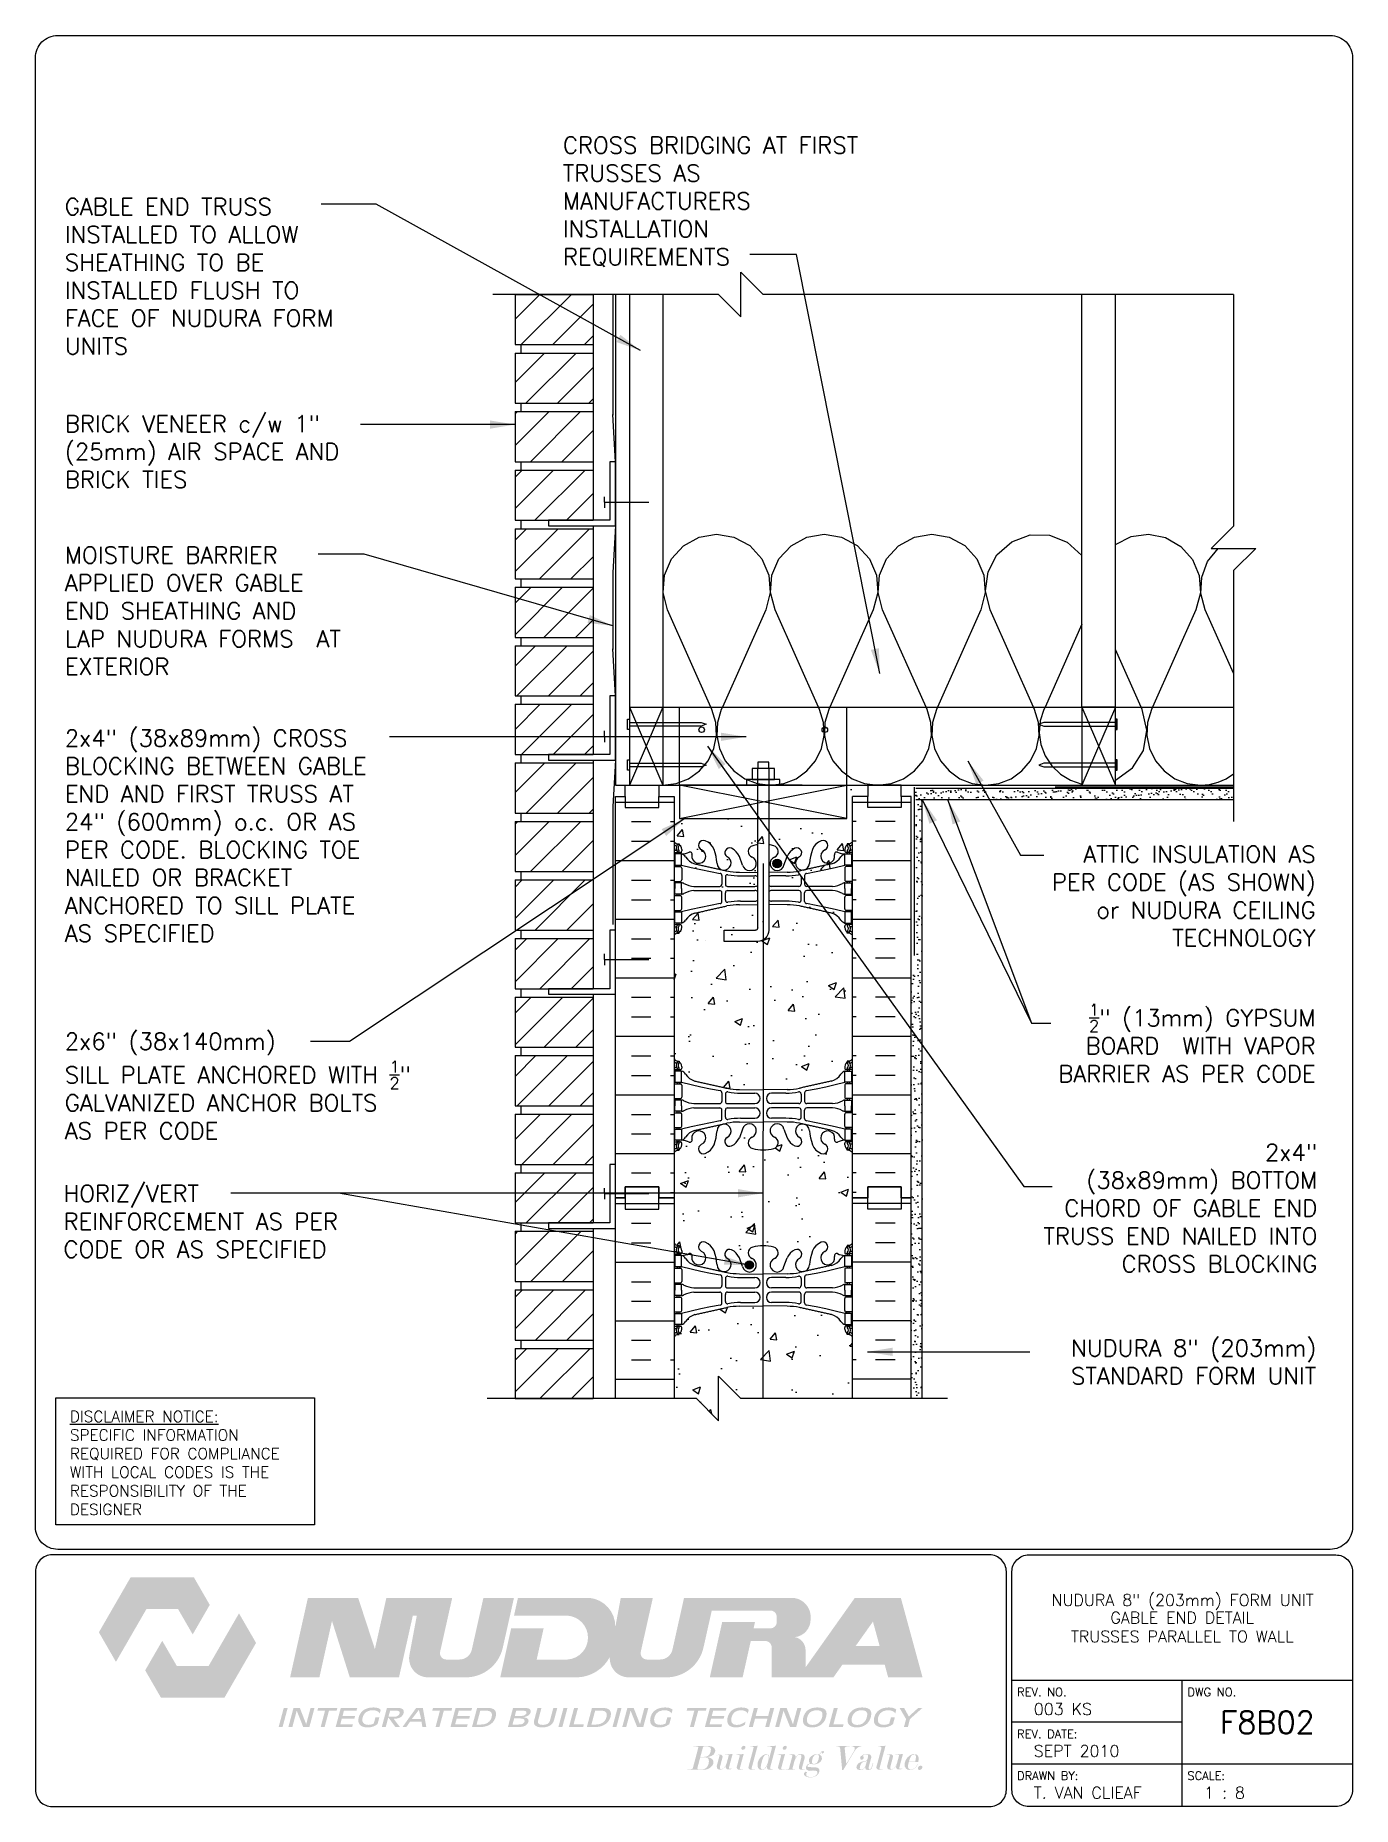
# Paper-space layout 'F8B02' of a CAD drawing. Header units: inches. Extents: x 0.42 to 7.8, y 0.49 to 10.41.
# The model-space entities are those that its viewports show. They can reach past a viewport. Long polylines and large blocks are cut down to what shows.
import ezdxf
from ezdxf.enums import TextEntityAlignment as Align

# ---------------------------------------------------------------- set-up
doc = ezdxf.new("R2010")
doc.units = ezdxf.units.IN
doc.header["$MEASUREMENT"] = 0
doc.linetypes.add('DASHED2', pattern=[0.375, 0.25, -0.125])
doc.linetypes.add('HIDDEN2', pattern=[0.1875, 0.125, -0.0625])
for name, color, linetype in [('HATCH', 12, 'Continuous'), ('LINE15', 9, 'Continuous'), ('LINE18', 9, 'Continuous'), ('line25', 2, 'Continuous'), ('LINE3', 3, 'Continuous'), ('LINE50', 5, 'Continuous'), ('LINE9', 9, 'Continuous'), ('LOGO', 7, 'Continuous'), ('TBK_LINE65', 3, 'Continuous'), ('TBK_TEXT', 4, 'Continuous'), ('TEXT', 4, 'Continuous'), ('Web_Edge', 9, 'Continuous')]:
    doc.layers.add(name, color=color, linetype=linetype)
doc.styles.add('DIM', font='romans.shx', dxfattribs={"width": 0.7})
doc.styles.add('ROMANS', font='romans.shx', dxfattribs={"height": 0.75})
doc.dimstyles.new('ext_12', dxfattribs={"dimscale": 12, "dimtxt": 0.09375, "dimasz": 0.09375, "dimexe": 0.09375, "dimexo": 0.0625, "dimgap": 0.0625, "dimtad": 1, "dimdec": 1, "dimzin": 3, "dimdsep": 46, "dimlunit": 4, "dimtxsty": 'DIM', "dimcen": 0.09, "dimdle": 0.09375, "dimclrt": 4, "dimadec": 0, "dimazin": 0, "dimtfac": 1, "dimtdec": 1, "dimtmove": 2, "dimatfit": 3, "dimfxl": 1, "dimfrac": 2, "dimtolj": 1, "dimtzin": 0, "dimarcsym": 0})
pattern_1 = [(37.5, (81.35077, 24.0081), (-0.01574834, 0.48170594), [0, -0.38, 0, -0.425, 0, -0.40625]), (7.5, (81.3508, 24.0081), (0.4424442, 0.7055365), [0, -0.205, 0, -0.3425, 0, -0.13125]), (327.5, (81.04327, 24.0081), (0.77853547, 0.00141476), [0, -0.125, 0, -0.45, 0, -0.5875]), (317.5, (81.0433, 24.0081), (0.7515317, 0.2194189), [0, -0.0625, 0, -0.295, 0, -0.3375])]

psp = doc.layouts.new('F8B02')

# ---------------------------------------------------------------- texts
at = {"layer": 'TBK_TEXT', "color": 7, "style": 'ROMANS'}
for s, p in [('REV. NO.', (5.9215, 1.107)), ('DWG NO.', (6.876, 1.107)), ('REV. DATE:', (5.9215, 0.8726)), ('DRAWN BY:', (5.9215, 0.6382)), ('SCALE:', (6.876, 0.6382))]:
    psp.add_text(s, height=0.04688, dxfattribs=at).set_placement(p)
at = {"layer": 'TEXT', "insert": (0.6134, 2.7065), "char_height": 0.0625, "width": 1.41371, "attachment_point": 1, "style": 'ROMANS'}
psp.add_mtext('{\\Fromans.shx|c1;\\LDISCLAIMER NOTICE:\\l\\PSPECIFIC INFORMATION REQUIRED FOR COMPLIANCE WITH LOCAL CODES IS THE RESPONSIBILITY OF THE DESIGNER}', dxfattribs=at)

msp = doc.modelspace()

# ---------------------------------------------------------------- texts
at = {"layer": 'TEXT', "char_height": 0.75, "style": 'ROMANS'}
for s, insert, width, attachment_point in [('CROSS BRIDGING AT FIRST TRUSSES AS MANUFACTURERS INSTALLATION REQUIREMENTS', (137.436, 326.774), 15.01059, 4), ('GABLE END TRUSS INSTALLED TO ALLOW SHEATHING TO BE INSTALLED FLUSH TO FACE OF NUDURA FORM UNITS', (115.107, 323.431), 13.57782, 4), ('BRICK VENEER c/w 1" (25mm) AIR SPACE AND BRICK TIES', (115.107, 315.575), 13.57782, 4), ('MOISTURE BARRIER APPLIED OVER GABLE END SHEATHING AND LAP NUDURA FORMS  AT EXTERIOR', (115.107, 308.437), 13.57782, 4), ('2x4" (38x89mm) CROSS BLOCKING BETWEEN GABLE END AND FIRST TRUSS AT 24" (600mm) o.c. OR AS PER CODE. BLOCKING TOE NAILED OR BRACKET ANCHORED TO SILL PLATE AS SPECIFIED', (115.107, 298.355), 15.86424, 4), ('\\A1;ATTIC INSULATION AS PER CODE (AS SHOWN) or NUDURA CEILING TECHNOLOGY ', (171.184, 297.898), 13.13322, 3), ('\\A1;{\\H0.7x;\\S1/2;}" (13mm) GYPSUM BOARD  WITH VAPOR BARRIER AS PER CODE', (171.184, 290.819), 13.13322, 3), ('\\A1;2x6" (38x140mm)\\PSILL PLATE ANCHORED WITH {\\H0.7x;\\S1/2;}" GALVANIZED ANCHOR BOLTS AS PER CODE', (115.107, 287.131), 16.82969, 4), ('2x4" \\P(38x89mm) BOTTOM CHORD OF GABLE END TRUSS END NAILED INTO CROSS BLOCKING', (171.257, 284.534), 15.06285, 3), ('HORIZ/VERT REINFORCEMENT AS PER CODE OR AS SPECIFIED', (115.047, 281.064), 14.82249, 4), ('NUDURA 8" (203mm) STANDARD FORM UNIT', (171.214, 275.761), 13.9793, 3)]:
    msp.add_mtext(s, dxfattribs=dict(at, insert=insert, width=width, attachment_point=attachment_point))

# ---------------------------------------------------------------- blocks, each defined once
blk = doc.blocks.new('TITLEBLOCK-Tag')
at = {"style": 'ROMANS'}
for tag, height, p in [('TITLE_LINE_1', 0.0625, (0.927, -0.1328)), ('TITLE_LINE_2', 0.0625, (0.9294, -0.2258)), ('CENTRE-LINE-3', 0.0625, (0.927, -0.3246)), ('TITLE_LINE_4', 0.0625, (0.927, -0.4299)), ('TITLE_LINE_5', 0.0625, (0.927, -0.526)), ('DWG', 0.125, (1.4043, -0.9102))]:
    blk.add_attdef(tag, text='', height=height, dxfattribs=at).set_placement(p, align=Align.MIDDLE_CENTER)
for tag, p in [('LATEST_REVISION', (0.0954, -0.8366)), ('REVISION_DATE', (0.0954, -1.071)), ('DRAWN_BY', (0.0954, -1.3053)), ('SCALE', (1.0499, -1.3053))]:
    blk.add_attdef(tag, text='', height=0.0469, dxfattribs=at).set_placement(p, align=Align.MIDDLE_LEFT)
blk = doc.blocks.new('pig tail bolt 7 inch')
at = {"layer": 'LINE15', "linetype": 'HIDDEN2'}
blk.add_lwpolyline([(0.75, 0.25), (-6.5, 0.25, 0.414214), (-7, -0.25), (-7, -1.75), (-6.5, -1.75), (-6.5, -0.35, -0.414214), (-6.4, -0.25), (0.75, -0.25)], format="xyb", dxfattribs=at)
at = {"layer": 'LINE18'}
for points in [[(0, 0.75), (0.25, 0.75), (0.25, -0.75), (0, -0.75)], [(0.25, 0.5), (0.75, 0.5), (0.75, -0.5), (0.25, -0.5)]]:
    blk.add_lwpolyline(points, close=True, dxfattribs=at)
blk.add_lwpolyline([(0.75, 0.25), (1.031, 0.25), (1.031, -0.25), (0.75, -0.25)], dxfattribs=at)
blk = doc.blocks.new('ANCHOR BOLT')
at = {"layer": 'LINE18', "xscale": -1, "rotation": 270}
blk.add_blockref('pig tail bolt 7 inch', (-0.25, 0), dxfattribs=at)

# ---------------------------------------------------------------- hatches: boundary and pattern name
at = {"layer": 'HATCH'}
h = msp.add_hatch(dxfattribs=at)
h.set_pattern_fill('ANSI31', color=256, scale=8, style=0)
h.set_pattern_definition([(45, (109.1319, 110.0827), (-0.707107, 0.707107), [])])
h.paths.add_polyline_path([(135.294, 275.37), (135.294, 273.12), (138.794, 273.12), (138.794, 275.37)])
h.paths.add_polyline_path([(135.294, 277.995), (135.294, 275.745), (138.794, 275.745), (138.794, 277.995)])
h.paths.add_polyline_path([(135.294, 280.62), (135.294, 278.37), (138.794, 278.37), (138.794, 280.62)])
h.paths.add_polyline_path([(135.294, 283.245), (135.294, 280.995), (138.794, 280.995), (138.794, 283.245)])
h.paths.add_polyline_path([(135.294, 285.87), (135.294, 283.62), (138.794, 283.62), (138.794, 285.87)])
h.paths.add_polyline_path([(135.294, 288.495), (135.294, 286.245), (138.794, 286.245), (138.794, 288.495)])
h.paths.add_polyline_path([(135.294, 291.12), (135.294, 288.87), (138.794, 288.87), (138.794, 291.12)])
h.paths.add_polyline_path([(135.294, 293.745), (135.294, 291.495), (138.794, 291.495), (138.794, 293.745)])
h.paths.add_polyline_path([(135.294, 296.37), (135.294, 294.12), (138.794, 294.12), (138.794, 296.37)])
h.paths.add_polyline_path([(135.294, 298.995), (135.294, 296.745), (138.794, 296.745), (138.794, 298.995)])
h.paths.add_polyline_path([(138.794, 299.37), (138.794, 301.62), (135.294, 301.62), (135.294, 299.37)])
h.paths.add_polyline_path([(135.294, 304.245), (135.294, 301.995), (138.794, 301.995), (138.794, 304.245)])
h.paths.add_polyline_path([(135.294, 306.87), (135.294, 304.62), (138.794, 304.62), (138.794, 306.87)])
h.paths.add_polyline_path([(135.294, 309.495), (135.294, 307.245), (138.794, 307.245), (138.794, 309.495)])
h.paths.add_polyline_path([(135.294, 312.12), (135.294, 309.87), (138.794, 309.87), (138.794, 312.12)])
h.paths.add_polyline_path([(135.294, 314.745), (135.294, 312.495), (138.794, 312.495), (138.794, 314.745)])
h.paths.add_polyline_path([(135.294, 317.37), (135.294, 315.12), (138.794, 315.12), (138.794, 317.37)])
h.paths.add_polyline_path([(135.294, 319.995), (135.294, 317.745), (138.794, 317.745), (138.794, 319.995)])
h.paths.add_polyline_path([(138.794, 320.37), (138.794, 322.62), (135.294, 322.62), (135.294, 320.37)])
h = msp.add_hatch(dxfattribs=at)
h.set_pattern_fill('INSUL', color=256, scale=7, style=0)
h.set_pattern_definition([(0, (-2783.7427, -114.8895), (0, 2.625), []), (0, (-2783.7427, -114.0145), (0, 2.625), [0.875, -0.875]), (0, (-2783.7427, -113.1395), (0, 2.625), [0.875, -0.875])])
h.paths.add_polyline_path([(139.794, 282.12), (140.231, 282.12), (140.231, 282.62), (141.731, 282.62), (141.731, 282.12), (142.419, 282.12), (142.419, 300.12), (141.731, 300.12), (141.731, 300.62), (140.231, 300.62), (140.231, 300.12), (139.794, 300.12)])
h = msp.add_hatch(dxfattribs=at)
h.set_pattern_fill('AR-CONC', color=256, scale=0.5)
h.set_pattern_definition([(50, (0, 0), (3.5863, -0.31376), [0.375, -4.125]), (355, (0, 0), (-0.693757, 3.76096), [0.3, -3.3]), (100.4514, (0.299, -0.026), (2.892544, 3.4472), [0.3187, -3.50571]), (46.1842, (0, 1), (5.336207, -0.827596), [0.5625, -6.1875]), (96.6356, (0.4447, 0.931), (4.67331, 4.87059), [0.47805, -5.25857]), (351.1842, (0, 1), (4.67331, 4.87059), [0.45, -4.95]), (21, (0.5, 0.75), (2.984535, -2.013094), [0.375, -4.125]), (326, (0.5, 0.75), (1.216577, 3.62575), [0.3, -3.3]), (71.4514, (0.7487, 0.5822), (4.201112, 1.612656), [0.3187, -3.50571]), (37.5, (0, 0), (0.0607993, 1.6644693), [0, -3.26, 0, -3.35, 0, -3.3125]), (7.5, (0, 0), (1.315348, 1.972059), [0, -1.91, 0, -3.185, 0, -1.2625]), (327.5, (-1.115, 0), (2.669112, -0.1127744), [0, -1.25, 0, -3.9, 0, -5.175]), (317.5, (-1.615, 0), (2.915931, 0.500525), [0, -1.625, 0, -2.59, 0, -3.675])])
edge = h.paths.add_edge_path()
edge.add_arc((150.073, 293.532), 0.5, 46.21089, 66.42182)
edge.add_line((150.273, 293.991), (150.183, 293.991))
edge.add_line((150.183, 293.991), (150.183, 294.032))
edge.add_arc((150.323, 294.239), 0.25, 180, 235.9442, ccw=False)
edge.add_line((150.073, 294.239), (150.073, 294.307))
edge.add_arc((150.135, 294.307), 0.0625, 90, 180, ccw=False)
edge.add_line((150.135, 294.369), (150.183, 294.369))
edge.add_line((150.183, 294.369), (150.183, 294.439))
edge.add_line((150.183, 294.439), (150.078, 294.439))
edge.add_arc((150.2, 294.782), 0.364, 212.04242, 250.33874, ccw=False)
edge.add_arc((149.277, 294.171), 0.743, 34.22802, 73.81071)
edge.add_spline(control_points=[(149.485, 294.885), (148.047, 295.205)], knot_values=[0, 0, 1, 1], degree=1, periodic=0)
edge.add_arc((147.491, 292.274), 2.984, 79.25462, 90.09947)
edge.add_line((147.486, 295.258), (146.669, 295.27))
edge.add_line((146.669, 295.27), (146.669, 294.12))
edge.add_arc((146.169, 294.12), 0.5, -61.24762, 0, ccw=False)
edge.add_line((146.409, 293.682), (146.407, 286.967))
edge.add_line((146.407, 286.967), (146.419, 286.967))
edge.add_line((146.419, 286.967), (147.486, 286.982))
edge.add_arc((147.491, 289.966), 2.984, 269.90053, 280.74538)
edge.add_spline(control_points=[(148.047, 287.035), (149.485, 287.355)], knot_values=[0, 0, 1, 1], degree=1, periodic=0)
edge.add_arc((149.277, 288.069), 0.743, 286.18929, 325.77198)
edge.add_arc((150.2, 287.458), 0.364, 109.66126, 147.95758, ccw=False)
edge.add_line((150.078, 287.801), (150.183, 287.801))
edge.add_line((150.183, 287.801), (150.183, 287.871))
edge.add_line((150.183, 287.871), (150.135, 287.871))
edge.add_arc((150.135, 287.933), 0.0625, 180, 270, ccw=False)
edge.add_line((150.073, 287.933), (150.073, 288.001))
edge.add_arc((150.323, 288.001), 0.25, 124.0558, 180, ccw=False)
edge.add_line((150.183, 288.208), (150.183, 288.249))
edge.add_line((150.183, 288.249), (150.273, 288.249))
edge.add_arc((150.073, 288.708), 0.5, 293.57818, 313.78911)
edge.add_line((150.419, 288.347), (150.419, 293.893))
edge = h.paths.add_edge_path()
edge.add_arc((146.169, 294.12), 0.5, 270, 298.75238, ccw=False)
edge.add_line((146.169, 293.62), (144.669, 293.62))
edge.add_line((144.669, 293.62), (144.669, 294.12))
edge.add_line((144.669, 294.12), (146.069, 294.12))
edge.add_arc((146.069, 294.22), 0.1, 270, 360)
edge.add_line((146.169, 294.22), (146.169, 295.27))
edge.add_line((146.169, 295.27), (145.352, 295.258))
edge.add_arc((145.347, 292.274), 2.984, 89.90053, 100.74538)
edge.add_spline(control_points=[(144.791, 295.205), (143.353, 294.885)], knot_values=[0, 0, 1, 1], degree=1, periodic=0)
edge.add_arc((143.561, 294.171), 0.743, 106.18929, 145.77198)
edge.add_arc((142.638, 294.782), 0.364, 289.66126, 327.95758, ccw=False)
edge.add_line((142.76, 294.439), (142.655, 294.439))
edge.add_line((142.655, 294.439), (142.655, 294.369))
edge.add_line((142.655, 294.369), (142.702, 294.369))
edge.add_arc((142.702, 294.307), 0.0625, 0, 90, ccw=False)
edge.add_line((142.765, 294.307), (142.765, 294.239))
edge.add_arc((142.515, 294.239), 0.25, 304.0558, 360, ccw=False)
edge.add_line((142.655, 294.032), (142.655, 293.991))
edge.add_line((142.655, 293.991), (142.565, 293.991))
edge.add_arc((142.765, 293.532), 0.5, 113.57818, 133.78911)
edge.add_line((142.419, 293.893), (142.419, 288.347))
edge.add_arc((142.765, 288.708), 0.5, 226.21089, 246.42182)
edge.add_line((142.565, 288.249), (142.655, 288.249))
edge.add_line((142.655, 288.249), (142.655, 288.208))
edge.add_arc((142.515, 288.001), 0.25, 0, 55.9442, ccw=False)
edge.add_line((142.765, 288.001), (142.765, 287.933))
edge.add_arc((142.702, 287.933), 0.0625, -90, 0, ccw=False)
edge.add_line((142.702, 287.871), (142.655, 287.871))
edge.add_line((142.655, 287.871), (142.655, 287.801))
edge.add_line((142.655, 287.801), (142.76, 287.801))
edge.add_arc((142.638, 287.458), 0.364, 32.04242, 70.33874, ccw=False)
edge.add_arc((143.561, 288.069), 0.743, 214.22802, 253.81071)
edge.add_spline(control_points=[(143.353, 287.355), (144.791, 287.035)], knot_values=[0, 0, 1, 1], degree=1, periodic=0)
edge.add_arc((145.347, 289.966), 2.984, 259.25462, 270.09947)
edge.add_line((145.352, 286.982), (146.407, 286.967))
edge.add_line((146.407, 286.967), (146.409, 293.682))
h.paths.add_polyline_path([(146.169, 299.12), (142.669, 299.12), (142.669, 300.62), (141.731, 300.62), (141.731, 300.12), (142.419, 300.12), (142.419, 298.086, 0.088416), (142.565, 297.988), (142.655, 297.988), (142.655, 297.947, -0.249069), (142.765, 297.739), (142.765, 297.672, -0.414214), (142.702, 297.609), (142.655, 297.609), (142.655, 297.539), (142.76, 297.539, 0.085348), (143.089, 297.615, -0.669601), (143.222, 297.495, 2.087231), (143.656, 297.72, -1), (143.819, 298.128, -0.21345), (144.211, 297.739, -0.069923), (144.348, 297.095, 1.702394), (144.798, 297.408, -0.940793), (145.002, 297.791, -0.173075), (145.348, 297.424), (145.49, 297.037, 1.612474), (145.922, 297.397, -0.734872), (145.945, 297.908, -0.032642), (146.169, 297.954)])
edge = h.paths.add_edge_path()
edge.add_line((150.419, 300.12), (151.106, 300.12))
edge.add_line((151.106, 300.12), (151.106, 300.62))
edge.add_line((151.106, 300.62), (150.169, 300.62))
edge.add_line((150.169, 300.62), (150.169, 299.12))
edge.add_line((150.169, 299.12), (146.169, 299.12))
edge.add_line((146.169, 299.12), (146.169, 297.954))
edge.add_arc((146.407, 296.216), 1.754, 97.81348, 105.47314)
edge.add_arc((146.013, 297.649), 0.268, 105.97578, 250.03375)
edge.add_arc((145.795, 297.11), 0.314, -166.58537, 66.19163, ccw=False)
edge.add_line((145.49, 297.037), (145.348, 297.424))
edge.add_arc((144.661, 297.123), 0.75, 23.69375, 62.97047)
edge.add_arc((144.912, 297.593), 0.217, 65.52644, 238.53701)
edge.add_arc((144.66, 297.126), 0.314, -102.5678, 63.93483, ccw=False)
edge.add_spline(control_points=[(144.791, 296.774), (143.353, 297.094)], knot_values=[0, 0, 1, 1], degree=1, periodic=0)
edge.add_arc((143.561, 297.808), 0.743, 212.79192, 253.81071, ccw=False)
edge.add_arc((142.638, 297.197), 0.364, 34.97751, 70.33874)
edge.add_line((142.76, 297.539), (142.76, 297.039))
edge.add_arc((149.569, 324.46), 28.253, 256.05522, 259.63434)
edge.add_arc((144.467, 296.57), 0.1, 0, 79.63434, ccw=False)
edge.add_line((144.567, 296.57), (144.567, 296.185))
edge.add_arc((144.467, 296.185), 0.1, 270.03876, 360, ccw=False)
edge.add_line((144.467, 296.085), (143.313, 296.084))
edge.add_arc((143.398, 297.241), 1.16, 241.92103, 265.80325, ccw=False)
edge.add_arc((142.756, 296.021), 0.219, 64.01168, 88.91995)
edge.add_line((142.76, 296.239), (142.76, 295.989))
edge.add_line((142.76, 295.989), (142.76, 295.739))
edge.add_arc((142.756, 295.958), 0.219, 271.08005, 295.98832)
edge.add_arc((143.398, 294.738), 1.16, 94.19675, 118.07897, ccw=False)
edge.add_line((143.313, 295.895), (144.467, 295.894))
edge.add_arc((144.467, 295.794), 0.1, 0, 89.96124, ccw=False)
edge.add_line((144.567, 295.794), (144.567, 295.409))
edge.add_arc((144.467, 295.409), 0.1, 280.36566, 360, ccw=False)
edge.add_arc((149.569, 267.519), 28.253, 100.36566, 103.94478)
edge.add_line((142.76, 294.939), (142.76, 294.439))
edge.add_arc((142.638, 294.782), 0.364, 289.66126, 325.02249)
edge.add_arc((143.561, 294.171), 0.743, 106.18929, 147.20808, ccw=False)
edge.add_spline(control_points=[(143.353, 294.885), (144.791, 295.205)], knot_values=[0, 0, 1, 1], degree=1, periodic=0)
edge.add_arc((145.347, 292.274), 2.984, 89.90053, 100.74538, ccw=False)
edge.add_line((145.352, 295.258), (146.169, 295.27))
edge.add_line((146.169, 295.27), (146.169, 294.22))
edge.add_arc((146.069, 294.22), 0.1, -90, 0, ccw=False)
edge.add_line((146.069, 294.12), (144.669, 294.12))
edge.add_line((144.669, 294.12), (144.669, 293.62))
edge.add_line((144.669, 293.62), (146.169, 293.62))
edge.add_arc((146.169, 294.12), 0.5, 270, 298.75238)
edge.add_arc((146.169, 294.12), 0.5, 298.75238, 360)
edge.add_line((146.669, 294.12), (146.669, 295.27))
edge.add_line((146.669, 295.27), (147.486, 295.258))
edge.add_arc((147.491, 292.274), 2.984, 79.25462, 90.09947, ccw=False)
edge.add_spline(control_points=[(148.047, 295.205), (149.485, 294.885)], knot_values=[0, 0, 1, 1], degree=1, periodic=0)
edge.add_arc((149.277, 294.171), 0.743, 32.79192, 73.81071, ccw=False)
edge.add_arc((150.2, 294.782), 0.364, 214.97751, 250.33874)
edge.add_line((150.078, 294.439), (150.078, 294.939))
edge.add_arc((143.269, 267.519), 28.253, 76.05522, 79.63434)
edge.add_arc((148.371, 295.409), 0.1, 180, 259.63434, ccw=False)
edge.add_line((148.271, 295.409), (148.271, 295.794))
edge.add_arc((148.371, 295.794), 0.1, 90.03876, 180, ccw=False)
edge.add_line((148.371, 295.894), (149.525, 295.895))
edge.add_arc((149.44, 294.738), 1.16, 61.92103, 85.80325, ccw=False)
edge.add_arc((150.082, 295.958), 0.219, 244.01168, 268.91995)
edge.add_line((150.078, 295.739), (150.078, 295.989))
edge.add_line((150.078, 295.989), (150.078, 296.239))
edge.add_arc((150.082, 296.021), 0.219, 91.08005, 115.98832)
edge.add_arc((149.44, 297.241), 1.16, 274.19675, 298.07897, ccw=False)
edge.add_line((149.525, 296.084), (148.371, 296.085))
edge.add_arc((148.371, 296.185), 0.1, 180, 269.96124, ccw=False)
edge.add_line((148.271, 296.185), (148.271, 296.57))
edge.add_arc((148.371, 296.57), 0.1, 100.36566, 180, ccw=False)
edge.add_arc((143.269, 324.46), 28.253, 280.36566, 283.94478)
edge.add_line((150.078, 297.039), (150.078, 297.539))
edge.add_arc((150.2, 297.197), 0.364, 109.66126, 145.02249)
edge.add_arc((149.277, 297.808), 0.743, 286.18929, 327.20808, ccw=False)
edge.add_spline(control_points=[(149.485, 297.094), (148.047, 296.774)], knot_values=[0, 0, 1, 1], degree=1, periodic=0)
edge.add_arc((148.178, 297.126), 0.314, 282.5678, 354.34392)
edge.add_arc((150.849, 296.93), 2.365, 159.99849, 175.99768, ccw=False)
edge.add_arc((149.258, 297.495), 0.677, 110.68025, 158.87611, ccw=False)
edge.add_arc((149.1, 297.924), 0.22, -68.19625, 111.80375, ccw=False)
edge.add_arc((149.309, 297.433), 0.314, 113.80837, 371.41138)
edge.add_arc((149.707, 297.528), 0.0968, 64.61958, 199.84487, ccw=False)
edge.add_arc((150.133, 298.535), 0.997, 247.33321, 266.84621)
edge.add_line((150.078, 297.539), (150.183, 297.539))
edge.add_line((150.183, 297.539), (150.183, 297.609))
edge.add_line((150.183, 297.609), (150.135, 297.609))
edge.add_arc((150.135, 297.672), 0.0625, 180, 270, ccw=False)
edge.add_line((150.073, 297.672), (150.073, 297.739))
edge.add_arc((150.323, 297.739), 0.25, 124.0558, 180, ccw=False)
edge.add_line((150.183, 297.947), (150.183, 297.988))
edge.add_line((150.183, 297.988), (150.273, 297.988))
edge.add_arc((150.073, 298.447), 0.5, 293.57818, 313.78911)
edge.add_line((150.419, 298.086), (150.419, 300.12))
h.paths.add_polyline_path([(147.23, 297.11, -1), (146.855, 297.11, -1)], flags=16)
h.paths.add_polyline_path([(146.406, 284.27, -0.066608), (145.945, 284.332, -0.734872), (145.922, 284.843, 1.612474), (145.49, 285.203), (145.348, 284.816, -0.173075), (145.002, 284.449, -0.940793), (144.798, 284.832, 1.702394), (144.348, 285.145, -0.069923), (144.211, 284.501, -0.21345), (143.819, 284.112, -1), (143.656, 284.521, 2.087231), (143.222, 284.745, -0.669601), (143.089, 284.625, 0.085348), (142.76, 284.701), (142.655, 284.701), (142.655, 284.631), (142.702, 284.631, -0.414214), (142.765, 284.568), (142.765, 284.501, -0.249069), (142.655, 284.293), (142.655, 284.252), (142.565, 284.252, 0.088416), (142.419, 284.154), (142.419, 282.12), (142.419, 280.086, 0.088416), (142.565, 279.988), (142.655, 279.988), (142.655, 279.947, -0.249069), (142.765, 279.739), (142.765, 279.672, -0.414214), (142.702, 279.609), (142.655, 279.609), (142.655, 279.539), (142.76, 279.539, 0.085348), (143.089, 279.615, -0.669601), (143.222, 279.495, 2.087231), (143.656, 279.72, -1), (143.819, 280.128, -0.21345), (144.211, 279.739, -0.069923), (144.348, 279.095, 1.702394), (144.798, 279.408, -0.940793), (145.002, 279.791, -0.173075), (145.348, 279.424), (145.49, 279.037, 1.612474), (145.922, 279.397, -0.734872), (145.945, 279.908, -0.066376), (146.404, 279.97)])
h.paths.add_polyline_path([(145.983, 279.11, -1), (145.608, 279.11, -1)], flags=16)
h.paths.add_polyline_path([(150.419, 284.154, 0.088416), (150.273, 284.252), (150.183, 284.252), (150.183, 284.293, -0.249069), (150.073, 284.501), (150.073, 284.568, -0.414214), (150.135, 284.631), (150.183, 284.631), (150.183, 284.701), (150.078, 284.701, 0.085348), (149.748, 284.625, -0.669601), (149.616, 284.745, 2.087231), (149.182, 284.521, -1), (149.019, 284.112, -0.21345), (148.626, 284.501, -0.069923), (148.49, 285.145, 1.702394), (148.04, 284.832, -0.940793), (147.836, 284.449, -0.173075), (147.49, 284.816), (147.348, 285.203, 1.612474), (146.916, 284.843, -0.734872), (146.893, 284.332, -0.070343), (146.406, 284.27), (146.404, 279.97, -0.070575), (146.893, 279.908, -0.734872), (146.916, 279.397, 1.612474), (147.348, 279.037), (147.49, 279.424, -0.173075), (147.836, 279.791, -0.940793), (148.04, 279.408, 1.702394), (148.49, 279.095, -0.069923), (148.626, 279.739, -0.21345), (149.019, 280.128, -1), (149.182, 279.72, 2.087231), (149.616, 279.495, -0.669601), (149.748, 279.615, 0.085348), (150.078, 279.539), (150.183, 279.539), (150.183, 279.609), (150.135, 279.609, -0.414214), (150.073, 279.672), (150.073, 279.739, -0.249069), (150.183, 279.947), (150.183, 279.988), (150.273, 279.988, 0.088416), (150.419, 280.086), (150.419, 282.12)])
edge = h.paths.add_edge_path()
edge.add_arc((150.073, 275.532), 0.5, 46.21089, 66.42182)
edge.add_line((150.273, 275.991), (150.183, 275.991))
edge.add_line((150.183, 275.991), (150.183, 276.032))
edge.add_arc((150.323, 276.239), 0.25, 180, 235.9442, ccw=False)
edge.add_line((150.073, 276.239), (150.073, 276.307))
edge.add_arc((150.135, 276.307), 0.0625, 90, 180, ccw=False)
edge.add_line((150.135, 276.369), (150.183, 276.369))
edge.add_line((150.183, 276.369), (150.183, 276.439))
edge.add_line((150.183, 276.439), (150.078, 276.439))
edge.add_arc((150.2, 276.782), 0.364, 212.04242, 250.33874, ccw=False)
edge.add_arc((149.277, 276.171), 0.743, 34.22802, 73.81071)
edge.add_spline(control_points=[(149.485, 276.885), (148.047, 277.205)], knot_values=[0, 0, 1, 1], degree=1, periodic=0)
edge.add_arc((147.491, 274.274), 2.984, 79.25462, 90.09947)
edge.add_line((147.486, 277.258), (146.419, 277.273))
edge.add_line((146.419, 277.273), (146.403, 277.273))
edge.add_line((146.403, 277.273), (146.402, 273.12))
edge.add_line((146.402, 273.12), (150.419, 273.12))
edge.add_line((150.419, 273.12), (150.419, 275.893))
edge = h.paths.add_edge_path()
edge.add_line((146.403, 277.273), (145.352, 277.258))
edge.add_arc((145.347, 274.274), 2.984, 89.90053, 100.74538)
edge.add_spline(control_points=[(144.791, 277.205), (143.353, 276.885)], knot_values=[0, 0, 1, 1], degree=1, periodic=0)
edge.add_arc((143.561, 276.171), 0.743, 106.18929, 145.77198)
edge.add_arc((142.638, 276.782), 0.364, 289.66126, 327.95758, ccw=False)
edge.add_line((142.76, 276.439), (142.655, 276.439))
edge.add_line((142.655, 276.439), (142.655, 276.369))
edge.add_line((142.655, 276.369), (142.702, 276.369))
edge.add_arc((142.702, 276.307), 0.0625, 0, 90, ccw=False)
edge.add_line((142.765, 276.307), (142.765, 276.239))
edge.add_arc((142.515, 276.239), 0.25, 304.0558, 360, ccw=False)
edge.add_line((142.655, 276.032), (142.655, 275.991))
edge.add_line((142.655, 275.991), (142.565, 275.991))
edge.add_arc((142.765, 275.532), 0.5, 113.57818, 133.78911)
edge.add_line((142.419, 275.893), (142.419, 273.12))
edge.add_line((142.419, 273.12), (143.419, 273.12))
edge.add_line((143.419, 273.12), (144.419, 272.12))
edge.add_line((144.419, 272.12), (144.419, 274.12))
edge.add_line((144.419, 274.12), (145.419, 273.12))
edge.add_line((145.419, 273.12), (146.402, 273.12))
edge.add_line((146.402, 273.12), (146.403, 277.273))
h = msp.add_hatch(dxfattribs=at)
h.set_pattern_fill('INSUL', color=256, scale=7, style=0)
h.set_pattern_definition([(180, (3076.5805, -114.8895), (0, 2.625), []), (180, (3076.5805, -114.0145), (0, 2.625), [0.875, -0.875]), (180, (3076.5805, -113.1395), (0, 2.625), [0.875, -0.875])])
h.paths.add_polyline_path([(153.044, 282.12), (152.606, 282.12), (152.606, 282.62), (151.106, 282.62), (151.106, 282.12), (150.419, 282.12), (150.419, 300.12), (151.106, 300.12), (151.106, 300.62), (152.606, 300.62), (152.606, 300.12), (153.044, 300.12)])
h = msp.add_hatch(dxfattribs=at)
h.set_pattern_fill('AR-SAND', color=256, scale=0.25, style=0)
h.set_pattern_definition(pattern_1)
h.paths.add_polyline_path([(167.502, 299.981), (167.502, 300.481), (153.254, 300.481), (153.254, 299.981)])
h = msp.add_hatch(dxfattribs=at)
h.set_pattern_fill('AR-SAND', color=256, scale=0.25, style=0)
h.set_pattern_definition(pattern_1)
h.paths.add_polyline_path([(153.544, 299.981), (153.254, 299.981), (153.254, 292.289), (153.544, 291.936)])
h = msp.add_hatch(dxfattribs=at)
h.set_pattern_fill('AR-SAND', color=256, scale=0.25, style=0)
h.set_pattern_definition(pattern_1)
h.paths.add_polyline_path([(153.254, 292.289), (153.044, 292.545), (153.044, 282.12), (153.044, 274.736), (153.254, 274.736)])
h = msp.add_hatch(dxfattribs=at)
h.set_pattern_fill('AR-SAND', color=256, scale=0.25, style=0)
h.set_pattern_definition(pattern_1)
h.paths.add_polyline_path([(153.254, 274.736), (153.544, 274.736), (153.544, 291.936), (153.254, 292.289)])
h = msp.add_hatch(dxfattribs=at)
h.set_pattern_fill('AR-SAND', color=256, scale=0.25, style=0)
h.set_pattern_definition(pattern_1)
h.paths.add_polyline_path([(153.254, 274.736), (153.044, 274.736), (153.044, 273.12), (153.254, 273.12)])
h = msp.add_hatch(dxfattribs=at)
h.set_pattern_fill('AR-SAND', color=256, scale=0.25, style=0)
h.set_pattern_definition(pattern_1)
h.paths.add_polyline_path([(153.254, 273.12), (153.544, 273.12), (153.544, 274.736), (153.254, 274.736)])
at = {"layer": 'LINE3'}
for points in [[(146.855, 297.11, 1), (147.23, 297.11, 1)], [(145.608, 279.11, 1), (145.983, 279.11, 1)]]:
    msp.add_hatch(color=256, dxfattribs=at).paths.add_polyline_path(points)

# ---------------------------------------------------------------- linework, layer by layer
at = {"layer": 'HATCH'}
for p, q in [((140.419, 304.12), (141.919, 300.62)), ((141.919, 304.12), (140.419, 300.62)), ((142.669, 300.62), (142.669, 304.12)), ((150.169, 300.62), (150.169, 304.12)), ((162.208, 304.12), (160.708, 300.62)), ((160.708, 304.12), (162.208, 300.62)), ((150.169, 299.12), (142.669, 300.62)), ((142.669, 299.12), (150.169, 300.62)), ((143.812, 293.663), (143.812, 293.663)), ((139.794, 281.861), (142.419, 281.861)), ((153.044, 281.861), (150.419, 281.861)), ((140.507, 280.986), (141.382, 280.986)), ((152.331, 280.986), (151.456, 280.986)), ((140.507, 280.111), (141.382, 280.111)), ((152.331, 280.111), (151.456, 280.111)), ((139.794, 279.236), (142.419, 279.236)), ((153.044, 279.236), (150.419, 279.236)), ((140.507, 278.361), (141.382, 278.361)), ((152.331, 278.361), (151.456, 278.361)), ((140.507, 277.486), (141.382, 277.486)), ((152.331, 277.486), (151.456, 277.486)), ((139.794, 276.611), (142.419, 276.611)), ((153.044, 276.611), (150.419, 276.611)), ((140.507, 275.736), (141.382, 275.736)), ((152.331, 275.736), (151.456, 275.736)), ((140.507, 274.861), (141.382, 274.861)), ((142.257, 274.861), (142.419, 274.861)), ((150.581, 274.861), (150.419, 274.861)), ((152.331, 274.861), (151.456, 274.861)), ((139.794, 273.986), (142.419, 273.986)), ((153.044, 273.986), (150.419, 273.986))]:
    msp.add_line(p, q, dxfattribs=at)
for points in [[(144.073, 304.12), (142.127, 308.476, -1.541381), (146.53, 308.477), (144.587, 304.12)], [(148.894, 304.12), (146.948, 308.476, -1.541381), (151.351, 308.477), (149.408, 304.12)], [(153.716, 304.12), (151.77, 308.476, -1.541381), (156.173, 308.477), (154.229, 304.12)], [(158.537, 304.12), (156.591, 308.476, -0.890018), (160.708, 310.923)], [(162.208, 311.417, -0.765347), (165.815, 308.477), (163.872, 304.12)], [(167.502, 305.638), (166.234, 308.476, -0.323152), (166.808, 311.238, -0.323152)], [(141.919, 300.62, 0.543348), (144.12, 304.014), (144.073, 304.12)], [(144.587, 304.12), (144.539, 304.013, 0.543146), (146.74, 300.62)], [(146.74, 300.62, 0.543348), (148.941, 304.014), (148.894, 304.12)], [(149.408, 304.12), (149.36, 304.013, 0.543146), (151.562, 300.62)], [(151.562, 300.62, 0.543348), (153.763, 304.014), (153.716, 304.12)], [(154.229, 304.12), (154.181, 304.013, 0.543146), (156.383, 300.62)], [(156.383, 300.62, 0.543348), (158.584, 304.014), (158.537, 304.12)], [(159.051, 304.12), (159.003, 304.013, 0.477699), (160.708, 300.672)], [(162.208, 300.839, 0.41158), (163.406, 304.014), (163.358, 304.12)], [(163.872, 304.12), (163.824, 304.013, 0.543146), (166.026, 300.62)], [(166.026, 300.62, 0.166194), (167.502, 301.124, 0.166194)]]:
    msp.add_lwpolyline(points, format="xyb", dxfattribs=at)
for points in [[(160.708, 307.835), (159.051, 304.12)], [(163.358, 304.12), (162.208, 306.696)]]:
    msp.add_lwpolyline(points, dxfattribs=at)
for centre in [(143.657, 303.105), (149.181, 303.105)]:
    msp.add_circle(centre, 0.125, dxfattribs=at)
at = {"layer": 'line25'}
for p, q in [((135.294, 322.62), (138.794, 322.62)), ((135.294, 322.62), (135.294, 320.37)), ((138.794, 322.62), (138.794, 312.495)), ((140.419, 322.62), (140.419, 300.62)), ((141.919, 322.62), (141.919, 300.62)), ((160.708, 304.12), (160.708, 322.62)), ((162.208, 304.12), (162.208, 322.62)), ((135.294, 320.37), (138.794, 320.37)), ((135.294, 319.995), (135.294, 317.745)), ((135.294, 319.995), (138.794, 319.995)), ((135.544, 320.37), (135.544, 319.995)), ((135.294, 317.745), (138.794, 317.745)), ((135.544, 317.745), (135.544, 317.37)), ((135.294, 317.37), (135.294, 315.12)), ((135.294, 317.37), (138.794, 317.37)), ((135.294, 315.12), (138.794, 315.12)), ((135.294, 314.745), (135.294, 312.495)), ((135.294, 314.745), (138.794, 314.745)), ((135.544, 315.12), (135.544, 314.745)), ((135.294, 312.495), (138.794, 312.495)), ((135.294, 312.12), (135.294, 309.87)), ((135.294, 312.12), (138.794, 312.12)), ((135.544, 312.495), (135.544, 312.12)), ((138.794, 312.245), (138.794, 301.995)), ((135.294, 309.87), (138.794, 309.87)), ((135.544, 309.87), (135.544, 309.495)), ((135.294, 309.495), (138.794, 309.495)), ((135.294, 309.495), (135.294, 307.245)), ((135.294, 307.245), (138.794, 307.245)), ((135.294, 306.87), (138.794, 306.87)), ((135.294, 306.87), (135.294, 304.62)), ((135.544, 307.245), (135.544, 306.87)), ((135.294, 304.62), (138.794, 304.62)), ((135.294, 304.245), (138.794, 304.245)), ((135.294, 304.245), (135.294, 301.995)), ((135.544, 304.62), (135.544, 304.245)), ((140.419, 304.12), (167.502, 304.12)), ((135.294, 301.995), (138.794, 301.995)), ((135.544, 301.995), (135.544, 301.62)), ((138.794, 301.745), (138.794, 291.495)), ((135.294, 301.62), (138.794, 301.62)), ((135.294, 301.62), (135.294, 299.37)), ((142.669, 300.62), (142.669, 299.12)), ((148.169, 300.62), (142.669, 300.62)), ((150.169, 299.12), (150.169, 300.62)), ((135.294, 299.37), (138.794, 299.37)), ((135.544, 299.37), (135.544, 298.995)), ((142.419, 300.12), (142.419, 282.12)), ((150.419, 282.12), (150.419, 300.12)), ((135.294, 298.995), (138.794, 298.995)), ((135.294, 298.995), (135.294, 296.745)), ((142.669, 299.12), (150.169, 299.12)), ((135.294, 296.745), (138.794, 296.745)), ((135.294, 296.37), (138.794, 296.37)), ((135.294, 296.37), (135.294, 294.12)), ((135.544, 296.745), (135.544, 296.37)), ((135.294, 294.12), (138.794, 294.12)), ((135.544, 294.12), (135.544, 293.745)), ((135.294, 293.745), (138.794, 293.745)), ((135.294, 293.745), (135.294, 291.495)), ((135.294, 291.495), (138.794, 291.495)), ((135.544, 291.495), (135.544, 291.12)), ((135.294, 291.12), (138.794, 291.12)), ((135.294, 291.12), (135.294, 288.87)), ((138.794, 291.245), (138.794, 280.995)), ((135.294, 288.87), (138.794, 288.87)), ((135.294, 288.495), (138.794, 288.495)), ((135.294, 288.495), (135.294, 286.245)), ((135.544, 288.87), (135.544, 288.495)), ((135.294, 286.245), (138.794, 286.245)), ((135.294, 285.87), (138.794, 285.87)), ((135.294, 285.87), (135.294, 283.62)), ((135.544, 286.245), (135.544, 285.87)), ((135.294, 283.62), (138.794, 283.62)), ((135.544, 283.62), (135.544, 283.245)), ((135.294, 283.245), (138.794, 283.245)), ((135.294, 283.245), (135.294, 280.995)), ((142.419, 282.12), (142.419, 273.12)), ((150.419, 273.12), (150.419, 282.12)), ((135.294, 280.995), (138.794, 280.995)), ((135.294, 280.62), (138.794, 280.62)), ((135.294, 280.62), (135.294, 278.37)), ((135.544, 280.995), (135.544, 280.62)), ((138.794, 280.745), (138.794, 273.12)), ((135.294, 278.37), (138.794, 278.37)), ((135.294, 277.995), (138.794, 277.995)), ((135.294, 277.995), (135.294, 275.745)), ((135.544, 278.37), (135.544, 277.995)), ((135.294, 275.745), (138.794, 275.745)), ((135.544, 275.745), (135.544, 275.37)), ((135.294, 275.37), (138.794, 275.37)), ((135.294, 275.37), (135.294, 273.12)), ((135.294, 273.12), (138.794, 273.12))]:
    msp.add_line(p, q, dxfattribs=at)
msp.add_lwpolyline([(160.708, 304.12), (160.708, 300.62), (162.208, 300.62), (162.208, 304.12)], close=True, dxfattribs=at)
at = {"layer": 'LINE3'}
msp.add_line((146.411, 297.115), (146.402, 273.12), dxfattribs=at)
for centre in [(147.043, 297.11), (145.795, 279.11)]:
    msp.add_circle(centre, 0.188, dxfattribs=at)
at = {"layer": 'LINE50'}
for p, q in [((139.794, 282.12), (139.794, 300.12)), ((153.044, 282.12), (153.044, 300.12)), ((139.794, 273.12), (139.794, 282.12)), ((153.044, 273.12), (153.044, 282.12))]:
    msp.add_line(p, q, dxfattribs=at)
for points in [[(139.794, 300.12), (140.231, 300.12), (140.231, 300.62), (141.731, 300.62), (141.731, 300.12), (142.419, 300.12)], [(153.044, 300.12), (152.606, 300.12), (152.606, 300.62), (151.106, 300.62), (151.106, 300.12), (150.419, 300.12)], [(142.419, 282.12), (141.731, 282.12), (141.731, 282.62), (140.231, 282.62), (140.231, 282.12), (139.794, 282.12)], [(139.794, 282.12), (140.231, 282.12), (140.231, 282.62), (141.731, 282.62), (141.731, 282.12), (142.419, 282.12)], [(150.419, 282.12), (151.106, 282.12), (151.106, 282.62), (152.606, 282.62), (152.606, 282.12), (153.044, 282.12)], [(153.044, 282.12), (152.606, 282.12), (152.606, 282.62), (151.106, 282.62), (151.106, 282.12), (150.419, 282.12)]]:
    msp.add_lwpolyline(points, dxfattribs=at)
at = {"layer": 'LINE9'}
for p, q in [((145.419, 321.62), (145.419, 323.62)), ((145.419, 323.62), (146.419, 322.62)), ((144.419, 322.62), (134.294, 322.62)), ((139.794, 322.62), (139.794, 300.62)), ((145.419, 321.62), (144.419, 322.62)), ((167.502, 322.62), (146.419, 322.62)), ((167.502, 322.62), (167.502, 312.238)), ((139.294, 313.301), (139.294, 313.551)), ((139.294, 313.301), (139.294, 313.051)), ((139.294, 313.301), (141.294, 313.301)), ((166.502, 311.238), (167.502, 312.238)), ((166.502, 311.238), (168.502, 311.238)), ((168.502, 311.238), (167.502, 310.238)), ((167.502, 310.238), (167.502, 298.988)), ((139.294, 302.801), (139.294, 303.051)), ((139.294, 302.801), (141.294, 302.801)), ((139.294, 302.801), (139.294, 302.551)), ((139.794, 300.62), (167.502, 300.62)), ((153.254, 300.481), (167.502, 300.481)), ((153.254, 299.981), (167.502, 299.981)), ((153.544, 273.12), (153.544, 299.981)), ((139.294, 292.808), (139.294, 293.058)), ((139.294, 292.808), (139.294, 292.558)), ((139.294, 292.808), (141.294, 292.808)), ((139.294, 282.308), (139.294, 282.558)), ((139.294, 282.308), (141.294, 282.308)), ((139.294, 282.308), (139.294, 282.058)), ((144.419, 274.12), (145.419, 273.12)), ((144.419, 272.12), (144.419, 274.12)), ((143.419, 273.12), (134.036, 273.12)), ((144.419, 272.12), (143.419, 273.12)), ((154.685, 273.12), (145.419, 273.12))]:
    msp.add_line(p, q, dxfattribs=at)
at = {"layer": 'LINE9', "color": 6, "linetype": 'HIDDEN2'}
for p, q in [((139.794, 315.12), (139.669, 317.24)), ((139.794, 312.245), (139.671, 310.159)), ((139.794, 304.62), (139.669, 306.74)), ((139.794, 301.745), (139.671, 299.659)), ((167.502, 300.535), (153.2, 300.535)), ((153.2, 292.981), (153.2, 300.535))]:
    msp.add_line(p, q, dxfattribs=at)
for points in [[(139.671, 322.62), (139.671, 322.62), (139.671, 322.62), (139.671, 317.206)], [(139.671, 310.159), (139.671, 306.706)], [(139.671, 299.659), (139.671, 294.37)]]:
    msp.add_lwpolyline(points, dxfattribs=at)
at = {"layer": 'LINE9'}
for points in [[(136.794, 312.245), (139.794, 312.245), (139.794, 315.12), (139.544, 315.12), (139.544, 312.495), (136.794, 312.495)], [(136.794, 301.745), (139.794, 301.745), (139.794, 304.62), (139.544, 304.62), (139.544, 301.995), (136.794, 301.995)], [(136.794, 291.245), (139.794, 291.245), (139.794, 294.12), (139.544, 294.12), (139.544, 291.495), (136.794, 291.495)], [(136.794, 280.745), (139.794, 280.745), (139.794, 283.62), (139.544, 283.62), (139.544, 280.995), (136.794, 280.995)]]:
    msp.add_lwpolyline(points, close=True, dxfattribs=at)
at = {"layer": 'LINE9', "linetype": 'HIDDEN2'}
for points in [[(140.419, 303.578), (140.419, 303.123), (140.334, 303.123), (140.334, 303.578)], [(162.208, 303.578), (162.208, 303.123), (162.292, 303.123), (162.292, 303.578)], [(140.419, 301.751), (140.419, 301.295), (140.334, 301.295), (140.334, 301.751)], [(162.208, 301.751), (162.208, 301.295), (162.292, 301.295), (162.292, 301.751)]]:
    msp.add_lwpolyline(points, close=True, dxfattribs=at)
at = {"layer": 'LINE9', "linetype": 'HIDDEN2', "flags": 128}
for points in [[(140.419, 303.432), (143.633, 303.432), (143.857, 303.351), (143.632, 303.269), (140.419, 303.269)], [(162.208, 303.432), (158.994, 303.432), (158.77, 303.351), (158.994, 303.269), (162.208, 303.269)], [(140.419, 301.604), (143.633, 301.604), (143.857, 301.523), (143.632, 301.442), (140.419, 301.442)], [(162.208, 301.604), (158.994, 301.604), (158.77, 301.523), (158.994, 301.442), (162.208, 301.442)]]:
    msp.add_lwpolyline(points, dxfattribs=at)
at = {"layer": 'LINE9', "linetype": 'DASHED2', "ltscale": 0.15}
for points in [[(140.231, 300.12), (140.231, 300.12), (140.231, 299.62), (141.731, 299.62), (141.731, 300.12), (141.731, 300.12)], [(152.606, 300.12), (152.606, 300.12), (152.606, 299.62), (151.106, 299.62), (151.106, 300.12), (151.106, 300.12)], [(140.231, 282.12), (140.231, 282.12), (140.231, 281.62), (141.731, 281.62), (141.731, 282.12), (141.731, 282.12)], [(152.606, 282.12), (152.606, 282.12), (152.606, 281.62), (151.106, 281.62), (151.106, 282.12), (151.106, 282.12)]]:
    msp.add_lwpolyline(points, dxfattribs=at)
at = {"layer": 'Web_Edge'}
for p, q in [((142.565, 297.988), (142.655, 297.988)), ((142.655, 297.988), (142.655, 297.947)), ((150.273, 297.988), (150.183, 297.988)), ((150.183, 297.988), (150.183, 297.947)), ((142.419, 297.709), (142.497, 297.709)), ((142.419, 297.609), (142.702, 297.609)), ((142.419, 296.969), (142.702, 296.969)), ((142.565, 297.609), (142.565, 297.539)), ((142.565, 297.039), (142.565, 296.969)), ((142.655, 297.609), (142.655, 297.539)), ((142.655, 297.039), (142.655, 296.969)), ((142.765, 297.739), (142.765, 297.672)), ((145.49, 297.037), (145.348, 297.424)), ((147.348, 297.037), (147.49, 297.424)), ((150.073, 297.739), (150.073, 297.672)), ((150.419, 297.609), (150.135, 297.609)), ((150.419, 296.969), (150.135, 296.969)), ((150.183, 297.609), (150.183, 297.539)), ((150.183, 297.039), (150.183, 296.969)), ((150.273, 297.609), (150.273, 297.539)), ((150.273, 297.039), (150.273, 296.969)), ((150.419, 297.709), (150.341, 297.709)), ((142.419, 296.309), (142.702, 296.309)), ((142.565, 296.309), (142.565, 296.239)), ((142.655, 296.309), (142.655, 296.239)), ((142.765, 296.907), (142.765, 296.372)), ((144.567, 296.57), (144.567, 296.185)), ((144.719, 296.507), (144.719, 296.185)), ((145.352, 296.721), (146.169, 296.709)), ((145.4, 296.553), (146.047, 296.553)), ((147.486, 296.721), (146.669, 296.709)), ((147.438, 296.553), (146.791, 296.553)), ((148.118, 296.507), (148.118, 296.185)), ((148.271, 296.57), (148.271, 296.185)), ((150.073, 296.907), (150.073, 296.372)), ((150.419, 296.309), (150.135, 296.309)), ((150.183, 296.309), (150.183, 296.239)), ((150.273, 296.309), (150.273, 296.239)), ((142.419, 295.669), (142.702, 295.669)), ((142.565, 295.669), (142.565, 295.739)), ((142.655, 295.669), (142.655, 295.739)), ((142.765, 295.072), (142.765, 295.607)), ((143.313, 296.084), (144.467, 296.085)), ((143.313, 295.895), (144.467, 295.894)), ((144.567, 295.409), (144.567, 295.794)), ((144.719, 295.471), (144.719, 295.794)), ((144.819, 296.085), (146.047, 296.085)), ((144.819, 295.894), (146.047, 295.894)), ((145.4, 295.425), (146.047, 295.425)), ((148.018, 296.085), (146.791, 296.085)), ((148.018, 295.894), (146.791, 295.894)), ((147.438, 295.425), (146.791, 295.425)), ((148.118, 295.471), (148.118, 295.794)), ((148.271, 295.409), (148.271, 295.794)), ((149.525, 296.084), (148.371, 296.085)), ((149.525, 295.895), (148.371, 295.894)), ((150.073, 295.072), (150.073, 295.607)), ((150.419, 295.669), (150.135, 295.669)), ((150.183, 295.669), (150.183, 295.739)), ((150.273, 295.669), (150.273, 295.739)), ((142.419, 295.009), (142.702, 295.009)), ((142.565, 294.939), (142.565, 295.009)), ((142.655, 294.939), (142.655, 295.009)), ((145.352, 295.258), (146.169, 295.27)), ((147.486, 295.258), (146.669, 295.27)), ((150.419, 295.009), (150.135, 295.009)), ((150.183, 294.939), (150.183, 295.009)), ((150.273, 294.939), (150.273, 295.009)), ((142.419, 294.369), (142.702, 294.369)), ((142.419, 294.269), (142.497, 294.269)), ((142.565, 294.369), (142.565, 294.439)), ((142.565, 293.991), (142.655, 293.991)), ((142.655, 294.369), (142.655, 294.439)), ((142.655, 293.991), (142.655, 294.032)), ((142.765, 294.239), (142.765, 294.307)), ((150.073, 294.239), (150.073, 294.307)), ((150.419, 294.369), (150.135, 294.369)), ((150.183, 294.369), (150.183, 294.439)), ((150.183, 293.991), (150.183, 294.032)), ((150.273, 293.991), (150.183, 293.991)), ((150.273, 294.369), (150.273, 294.439)), ((150.419, 294.269), (150.341, 294.269)), ((142.565, 288.249), (142.655, 288.249)), ((142.655, 288.249), (142.655, 288.208)), ((150.273, 288.249), (150.183, 288.249)), ((150.183, 288.249), (150.183, 288.208)), ((142.419, 287.971), (142.497, 287.971)), ((142.419, 287.871), (142.702, 287.871)), ((142.565, 287.871), (142.565, 287.801)), ((142.655, 287.871), (142.655, 287.801)), ((142.765, 288.001), (142.765, 287.933)), ((150.073, 288.001), (150.073, 287.933)), ((150.419, 287.871), (150.135, 287.871)), ((150.183, 287.871), (150.183, 287.801)), ((150.273, 287.871), (150.273, 287.801)), ((150.419, 287.971), (150.341, 287.971)), ((142.419, 287.231), (142.702, 287.231)), ((142.565, 287.301), (142.565, 287.231)), ((142.655, 287.301), (142.655, 287.231)), ((142.765, 287.168), (142.765, 286.633)), ((144.567, 286.831), (144.567, 286.446)), ((144.719, 286.769), (144.719, 286.446)), ((145.352, 286.982), (146.419, 286.967)), ((145.4, 286.815), (146.047, 286.815)), ((147.486, 286.982), (146.419, 286.967)), ((147.438, 286.815), (146.791, 286.815)), ((148.118, 286.769), (148.118, 286.446)), ((148.271, 286.831), (148.271, 286.446)), ((150.073, 287.168), (150.073, 286.633)), ((150.419, 287.231), (150.135, 287.231)), ((150.183, 287.301), (150.183, 287.231)), ((150.273, 287.301), (150.273, 287.231)), ((142.419, 286.571), (142.702, 286.571)), ((142.419, 285.931), (142.702, 285.931)), ((142.565, 286.571), (142.565, 286.501)), ((142.565, 285.931), (142.565, 286.001)), ((142.655, 286.571), (142.655, 286.501)), ((142.655, 285.931), (142.655, 286.001)), ((142.765, 285.333), (142.765, 285.868)), ((143.313, 286.345), (144.467, 286.346)), ((143.313, 286.156), (144.467, 286.155)), ((144.567, 285.671), (144.567, 286.055)), ((144.719, 285.733), (144.719, 286.055)), ((144.819, 286.346), (146.047, 286.346)), ((144.819, 286.155), (146.047, 286.155)), ((148.018, 286.346), (146.791, 286.346)), ((148.018, 286.155), (146.791, 286.155)), ((148.118, 285.733), (148.118, 286.055)), ((148.271, 285.671), (148.271, 286.055)), ((149.525, 286.345), (148.371, 286.346)), ((149.525, 286.156), (148.371, 286.155)), ((150.073, 285.333), (150.073, 285.868)), ((150.419, 286.571), (150.135, 286.571)), ((150.419, 285.931), (150.135, 285.931)), ((150.183, 286.571), (150.183, 286.501)), ((150.183, 285.931), (150.183, 286.001)), ((150.273, 286.571), (150.273, 286.501)), ((150.273, 285.931), (150.273, 286.001)), ((142.419, 285.271), (142.702, 285.271)), ((142.565, 285.201), (142.565, 285.271)), ((142.655, 285.201), (142.655, 285.271)), ((145.49, 285.203), (145.348, 284.816)), ((145.352, 285.519), (146.419, 285.535)), ((145.4, 285.687), (146.047, 285.687)), ((147.486, 285.519), (146.419, 285.535)), ((147.438, 285.687), (146.791, 285.687)), ((147.348, 285.203), (147.49, 284.816)), ((150.419, 285.271), (150.135, 285.271)), ((150.183, 285.201), (150.183, 285.271)), ((150.273, 285.201), (150.273, 285.271)), ((142.419, 284.631), (142.702, 284.631)), ((142.419, 284.531), (142.497, 284.531)), ((142.565, 284.631), (142.565, 284.701)), ((142.655, 284.631), (142.655, 284.701)), ((142.655, 284.252), (142.655, 284.293)), ((142.765, 284.501), (142.765, 284.568)), ((150.073, 284.501), (150.073, 284.568)), ((150.419, 284.631), (150.135, 284.631)), ((150.183, 284.631), (150.183, 284.701)), ((150.183, 284.252), (150.183, 284.293)), ((150.273, 284.631), (150.273, 284.701)), ((150.419, 284.531), (150.341, 284.531)), ((142.565, 284.252), (142.655, 284.252)), ((150.273, 284.252), (150.183, 284.252)), ((142.419, 279.709), (142.497, 279.709)), ((142.419, 279.609), (142.702, 279.609)), ((142.565, 279.988), (142.655, 279.988)), ((142.565, 279.609), (142.565, 279.539)), ((142.655, 279.988), (142.655, 279.947)), ((142.655, 279.609), (142.655, 279.539)), ((142.765, 279.739), (142.765, 279.672)), ((150.073, 279.739), (150.073, 279.672)), ((150.419, 279.609), (150.135, 279.609)), ((150.273, 279.988), (150.183, 279.988)), ((150.183, 279.988), (150.183, 279.947)), ((150.183, 279.609), (150.183, 279.539)), ((150.273, 279.609), (150.273, 279.539)), ((150.419, 279.709), (150.341, 279.709)), ((142.419, 278.969), (142.702, 278.969)), ((142.565, 279.039), (142.565, 278.969)), ((142.655, 279.039), (142.655, 278.969)), ((142.765, 278.907), (142.765, 278.372)), ((145.49, 279.037), (145.348, 279.424)), ((145.352, 278.721), (146.419, 278.706)), ((147.486, 278.721), (146.419, 278.706)), ((147.348, 279.037), (147.49, 279.424)), ((150.073, 278.907), (150.073, 278.372)), ((150.419, 278.969), (150.135, 278.969)), ((150.183, 279.039), (150.183, 278.969)), ((150.273, 279.039), (150.273, 278.969)), ((142.419, 278.309), (142.702, 278.309)), ((142.565, 278.309), (142.565, 278.239)), ((142.655, 278.309), (142.655, 278.239)), ((143.313, 278.084), (144.467, 278.085)), ((144.567, 278.57), (144.567, 278.185)), ((144.719, 278.507), (144.719, 278.185)), ((144.819, 278.085), (146.047, 278.085)), ((145.4, 278.553), (146.047, 278.553)), ((147.438, 278.553), (146.791, 278.553)), ((148.018, 278.085), (146.791, 278.085)), ((148.118, 278.507), (148.118, 278.185)), ((148.271, 278.57), (148.271, 278.185)), ((149.525, 278.084), (148.371, 278.085)), ((150.419, 278.309), (150.135, 278.309)), ((150.183, 278.309), (150.183, 278.239)), ((150.273, 278.309), (150.273, 278.239)), ((142.419, 277.669), (142.702, 277.669)), ((142.565, 277.669), (142.565, 277.739)), ((142.655, 277.669), (142.655, 277.739)), ((142.765, 277.072), (142.765, 277.607)), ((143.313, 277.895), (144.467, 277.894)), ((144.567, 277.409), (144.567, 277.794)), ((144.719, 277.471), (144.719, 277.794)), ((144.819, 277.894), (146.047, 277.894)), ((145.352, 277.258), (146.419, 277.273)), ((145.4, 277.425), (146.047, 277.425)), ((147.486, 277.258), (146.419, 277.273)), ((148.018, 277.894), (146.791, 277.894)), ((147.438, 277.425), (146.791, 277.425)), ((148.118, 277.471), (148.118, 277.794)), ((148.271, 277.409), (148.271, 277.794)), ((149.525, 277.895), (148.371, 277.894)), ((150.073, 277.072), (150.073, 277.607)), ((150.419, 277.669), (150.135, 277.669)), ((150.183, 277.669), (150.183, 277.739)), ((150.273, 277.669), (150.273, 277.739)), ((142.419, 277.009), (142.702, 277.009)), ((142.419, 276.369), (142.702, 276.369)), ((142.565, 276.939), (142.565, 277.009)), ((142.565, 276.369), (142.565, 276.439)), ((142.655, 276.939), (142.655, 277.009)), ((142.655, 276.369), (142.655, 276.439)), ((150.419, 277.009), (150.135, 277.009)), ((150.419, 276.369), (150.135, 276.369)), ((150.183, 276.939), (150.183, 277.009)), ((150.183, 276.369), (150.183, 276.439)), ((150.273, 276.939), (150.273, 277.009)), ((150.273, 276.369), (150.273, 276.439)), ((142.419, 276.269), (142.497, 276.269)), ((142.565, 275.991), (142.655, 275.991)), ((142.655, 275.991), (142.655, 276.032)), ((142.765, 276.239), (142.765, 276.307)), ((150.073, 276.239), (150.073, 276.307)), ((150.183, 275.991), (150.183, 276.032)), ((150.273, 275.991), (150.183, 275.991)), ((150.419, 276.269), (150.341, 276.269))]:
    msp.add_line(p, q, dxfattribs=at)
for points in [[(142.46, 297.039), (142.76, 297.039), (142.76, 297.539), (142.46, 297.539)], [(150.378, 297.039), (150.078, 297.039), (150.078, 297.539), (150.378, 297.539)], [(142.46, 294.939), (142.76, 294.939), (142.76, 294.439), (142.46, 294.439)], [(150.378, 294.939), (150.078, 294.939), (150.078, 294.439), (150.378, 294.439)], [(142.46, 287.301), (142.76, 287.301), (142.76, 287.801), (142.46, 287.801)], [(150.378, 287.301), (150.078, 287.301), (150.078, 287.801), (150.378, 287.801)], [(142.46, 285.201), (142.76, 285.201), (142.76, 284.701), (142.46, 284.701)], [(150.378, 285.201), (150.078, 285.201), (150.078, 284.701), (150.378, 284.701)], [(142.46, 279.039), (142.76, 279.039), (142.76, 279.539), (142.46, 279.539)], [(150.378, 279.039), (150.078, 279.039), (150.078, 279.539), (150.378, 279.539)], [(142.46, 276.939), (142.76, 276.939), (142.76, 276.439), (142.46, 276.439)], [(150.378, 276.939), (150.078, 276.939), (150.078, 276.439), (150.378, 276.439)]]:
    msp.add_lwpolyline(points, close=True, dxfattribs=at)
for points in [[(142.76, 295.989), (142.76, 296.239), (142.46, 296.239), (142.46, 295.989)], [(150.078, 295.989), (150.078, 296.239), (150.378, 296.239), (150.378, 295.989)], [(142.76, 295.989), (142.76, 295.739), (142.46, 295.739), (142.46, 295.989)], [(150.078, 295.989), (150.078, 295.739), (150.378, 295.739), (150.378, 295.989)], [(142.76, 286.251), (142.76, 286.501), (142.46, 286.501), (142.46, 286.251)], [(142.76, 286.251), (142.76, 286.001), (142.46, 286.001), (142.46, 286.251)], [(150.078, 286.251), (150.078, 286.501), (150.378, 286.501), (150.378, 286.251)], [(150.078, 286.251), (150.078, 286.001), (150.378, 286.001), (150.378, 286.251)], [(142.76, 277.989), (142.76, 278.239), (142.46, 278.239), (142.46, 277.989)], [(142.76, 277.989), (142.76, 277.739), (142.46, 277.739), (142.46, 277.989)], [(150.078, 277.989), (150.078, 278.239), (150.378, 278.239), (150.378, 277.989)], [(150.078, 277.989), (150.078, 277.739), (150.378, 277.739), (150.378, 277.989)]]:
    msp.add_lwpolyline(points, dxfattribs=at)
for centre, radius, start, end in [((142.765, 298.447), 0.5, 226.21089, 250.52878), ((142.765, 298.447), 0.6, 234.78322, 245.07477), ((142.759, 297.794), 0.25, 140.11451, 222.46087), ((142.503, 297.884), 0.021, 343.464, 63.99573), ((142.601, 297.925), 0.045, 321.448, 139.1879), ((142.515, 297.739), 0.25, 0, 70.52878), ((142.759, 297.794), 0.16, 140.00008, 222.46087), ((143.738, 297.924), 0.22, 68.19625, 248.19625), ((143.58, 297.495), 0.677, 21.12389, 69.31975), ((144.912, 297.593), 0.217, 65.52644, 238.53701), ((144.661, 297.123), 0.75, 23.69375, 62.97047), ((146.013, 297.649), 0.268, 104.78919, 250.03375), ((146.407, 296.216), 1.754, 97.81348, 105.29183), ((146.43, 296.216), 1.754, 74.70817, 82.18652), ((146.825, 297.649), 0.268, 289.96625, 75.21081), ((148.177, 297.123), 0.75, 117.02953, 156.30625), ((147.926, 297.593), 0.217, 301.46299, 114.47356), ((149.258, 297.495), 0.677, 110.68025, 158.87611), ((149.1, 297.924), 0.22, 291.80375, 111.80375), ((150.323, 297.739), 0.25, 109.47122, 180), ((150.237, 297.925), 0.045, 40.8121, 218.552), ((150.079, 297.794), 0.16, 317.53913, 39.99992), ((150.073, 298.447), 0.5, 289.47122, 313.78911), ((150.079, 297.794), 0.25, 317.53913, 39.88549), ((150.335, 297.884), 0.021, 116.00427, 196.536), ((150.073, 298.447), 0.6, 294.92523, 305.21678), ((142.497, 297.729), 0.0196, 269.40316, 15.4901), ((142.607, 297.656), 0.045, 222.46087, 42.46087), ((142.702, 297.672), 0.0625, 270, 0), ((142.702, 296.907), 0.0625, 0, 90), ((142.705, 298.535), 0.997, 273.15379, 293.1467), ((142.638, 297.197), 0.364, 34.97751, 70.33874), ((149.569, 324.46), 28.253, 256.05522, 259.63434), ((143.561, 297.808), 0.743, 212.79192, 253.81071), ((143.131, 297.528), 0.0968, 340.15513, 110.43307), ((143.529, 297.433), 0.314, 168.58862, 66.19163), ((141.989, 296.93), 2.365, 4.38947, 20.00151), ((144.66, 297.126), 0.314, 182.73571, 63.93483), ((145.795, 297.11), 0.314, 193.41463, 66.19163), ((147.043, 297.11), 0.314, 113.80837, 346.58537), ((148.178, 297.126), 0.314, 116.06517, 357.26429), ((143.269, 324.46), 28.253, 280.36566, 283.94478), ((150.849, 296.93), 2.365, 159.99849, 175.61053), ((149.309, 297.433), 0.314, 113.80837, 11.41138), ((149.277, 297.808), 0.743, 286.18929, 327.20808), ((149.707, 297.528), 0.0968, 69.56693, 199.84487), ((150.133, 298.535), 0.997, 246.8533, 266.84621), ((150.2, 297.197), 0.364, 109.66126, 145.02249), ((150.135, 297.672), 0.0625, 180, 270), ((150.135, 296.907), 0.0625, 90, 180), ((150.23, 297.656), 0.045, 137.53913, 317.53913), ((150.341, 297.729), 0.0196, 164.5099, 270.59684), ((142.702, 296.372), 0.0625, 270, 0), ((142.756, 296.021), 0.219, 60.49375, 88.91995), ((143.398, 297.241), 1.16, 242.5844, 265.80325), ((144.467, 296.185), 0.1, 270.03876, 360), ((144.467, 296.57), 0.1, 360, 79.63434), ((144.819, 296.507), 0.1, 79.25462, 180), ((144.819, 296.185), 0.1, 180, 270), ((145.347, 299.705), 2.984, 259.25462, 270.09947), ((145.394, 299.537), 2.984, 259.25462, 270.09947), ((146.047, 296.319), 0.234, 58.50919, 90), ((146.791, 296.319), 0.234, 90, 121.49081), ((147.443, 299.537), 2.984, 269.90053, 280.74538), ((147.491, 299.705), 2.984, 269.90053, 280.74538), ((148.018, 296.507), 0.1, 0, 100.74538), ((148.018, 296.185), 0.1, 270, 0), ((148.371, 296.57), 0.1, 100.36566, 180), ((148.371, 296.185), 0.1, 180, 269.96124), ((149.44, 297.241), 1.16, 274.19675, 297.4156), ((150.082, 296.021), 0.219, 91.08005, 119.50625), ((150.135, 296.372), 0.0625, 180, 270), ((142.702, 295.607), 0.0625, 0, 90), ((142.756, 295.958), 0.219, 271.08005, 299.50625), ((143.398, 294.738), 1.16, 94.19675, 117.4156), ((144.467, 295.794), 0.1, 0, 89.96124), ((144.467, 295.409), 0.1, 280.36566, 0), ((144.819, 295.794), 0.1, 90, 180), ((144.819, 295.471), 0.1, 180, 280.74538), ((145.394, 292.442), 2.984, 89.90053, 100.74538), ((146.047, 296.319), 0.234, 270, 301.49081), ((146.047, 295.66), 0.234, 58.50919, 90), ((146.047, 295.66), 0.234, 270, 301.49081), ((146.791, 296.319), 0.234, 238.50919, 270), ((146.791, 295.66), 0.234, 90, 121.49081), ((146.791, 295.66), 0.234, 238.50919, 270), ((147.443, 292.442), 2.984, 79.25462, 90.09947), ((148.018, 295.471), 0.1, 259.25462, 0), ((148.018, 295.794), 0.1, 0, 90), ((148.371, 295.794), 0.1, 90.03876, 180), ((148.371, 295.409), 0.1, 180, 259.63434), ((149.44, 294.738), 1.16, 62.5844, 85.80325), ((150.082, 295.958), 0.219, 240.49375, 268.91995), ((150.135, 295.607), 0.0625, 90, 180), ((142.702, 295.072), 0.0625, 270, 0), ((149.569, 267.519), 28.253, 100.36566, 103.94478), ((143.561, 294.171), 0.743, 106.18929, 147.20808), ((145.347, 292.274), 2.984, 89.90053, 100.74538), ((147.491, 292.274), 2.984, 79.25462, 90.09947), ((143.269, 267.519), 28.253, 76.05522, 79.63434), ((149.277, 294.171), 0.743, 32.79192, 73.81071), ((150.135, 295.072), 0.0625, 180, 270), ((142.765, 293.532), 0.6, 114.92523, 125.21678), ((142.765, 293.532), 0.5, 109.47122, 133.78911), ((142.497, 294.25), 0.0196, 344.5099, 90.59684), ((142.759, 294.185), 0.25, 137.53913, 219.88549), ((142.503, 294.095), 0.021, 296.00427, 16.536), ((142.601, 294.054), 0.045, 220.8121, 38.552), ((142.607, 294.323), 0.045, 317.53913, 137.53913), ((142.515, 294.239), 0.25, 289.47122, 360), ((142.759, 294.185), 0.16, 137.53913, 219.99992), ((142.702, 294.307), 0.0625, 360, 90), ((142.638, 294.782), 0.364, 289.66126, 325.02249), ((150.2, 294.782), 0.364, 214.97751, 250.33874), ((150.135, 294.307), 0.0625, 90, 180), ((150.323, 294.239), 0.25, 180, 250.52878), ((150.23, 294.323), 0.045, 42.46087, 222.46087), ((150.237, 294.054), 0.045, 141.448, 319.1879), ((150.079, 294.185), 0.16, 320.00008, 42.46087), ((150.073, 293.532), 0.5, 46.21089, 70.52878), ((150.079, 294.185), 0.25, 320.11451, 42.46087), ((150.335, 294.095), 0.021, 163.464, 243.99573), ((150.341, 294.25), 0.0196, 89.40316, 195.4901), ((150.073, 293.532), 0.6, 54.78322, 65.07477), ((142.765, 288.708), 0.5, 226.21089, 250.52878), ((142.601, 288.186), 0.045, 321.448, 139.1879), ((142.515, 288.001), 0.25, 0, 70.52878), ((150.323, 288.001), 0.25, 109.47122, 180), ((150.237, 288.186), 0.045, 40.8121, 218.552), ((150.073, 288.708), 0.5, 289.47122, 313.78911), ((142.765, 288.708), 0.6, 234.78322, 245.07477), ((142.497, 287.99), 0.0196, 269.40316, 15.4901), ((142.759, 288.055), 0.25, 140.11451, 222.46087), ((142.503, 288.145), 0.021, 343.464, 63.99573), ((142.607, 287.917), 0.045, 222.46087, 42.46087), ((142.759, 288.055), 0.16, 140.00008, 222.46087), ((142.702, 287.933), 0.0625, 270, 0), ((142.638, 287.458), 0.364, 34.97751, 70.33874), ((143.561, 288.069), 0.743, 212.79192, 253.81071), ((149.277, 288.069), 0.743, 286.18929, 327.20808), ((150.2, 287.458), 0.364, 109.66126, 145.02249), ((150.135, 287.933), 0.0625, 180, 270), ((150.23, 287.917), 0.045, 137.53913, 317.53913), ((150.079, 288.055), 0.16, 317.53913, 39.99992), ((150.079, 288.055), 0.25, 317.53913, 39.88549), ((150.335, 288.145), 0.021, 116.00427, 196.536), ((150.341, 287.99), 0.0196, 164.5099, 270.59684), ((150.073, 288.708), 0.6, 294.92523, 305.21678), ((142.702, 287.168), 0.0625, 0, 90), ((149.569, 314.721), 28.253, 256.05522, 259.63434), ((144.467, 286.831), 0.1, 360, 79.63434), ((144.819, 286.769), 0.1, 79.25462, 180), ((145.347, 289.966), 2.984, 259.25462, 270.09947), ((145.394, 289.798), 2.984, 259.25462, 270.09947), ((146.047, 286.58), 0.234, 270, 90), ((146.791, 286.58), 0.234, 90, 270), ((147.443, 289.798), 2.984, 269.90053, 280.74538), ((147.491, 289.966), 2.984, 269.90053, 280.74538), ((148.018, 286.769), 0.1, 0, 100.74538), ((148.371, 286.831), 0.1, 100.36566, 180), ((143.269, 314.721), 28.253, 280.36566, 283.94478), ((150.135, 287.168), 0.0625, 90, 180), ((142.702, 286.633), 0.0625, 270, 0), ((142.702, 285.868), 0.0625, 0, 90), ((142.756, 286.282), 0.219, 60.49375, 88.91995), ((142.756, 286.219), 0.219, 271.08005, 299.50625), ((143.398, 287.502), 1.16, 242.5844, 265.80325), ((143.398, 284.999), 1.16, 94.19675, 117.4156), ((144.467, 286.446), 0.1, 270.03876, 360), ((144.467, 286.055), 0.1, 0, 89.96124), ((144.819, 286.446), 0.1, 180, 270), ((144.819, 286.055), 0.1, 90, 180), ((146.047, 285.921), 0.234, 270, 90), ((146.791, 285.921), 0.234, 90, 270), ((148.018, 286.446), 0.1, 270, 0), ((148.018, 286.055), 0.1, 0, 90), ((148.371, 286.446), 0.1, 180, 269.96124), ((148.371, 286.055), 0.1, 90.03876, 180), ((149.44, 287.502), 1.16, 274.19675, 297.4156), ((149.44, 284.999), 1.16, 62.5844, 85.80325), ((150.082, 286.282), 0.219, 91.08005, 119.50625), ((150.082, 286.219), 0.219, 240.49375, 268.91995), ((150.135, 286.633), 0.0625, 180, 270), ((150.135, 285.868), 0.0625, 90, 180), ((142.702, 285.333), 0.0625, 270, 0), ((149.569, 257.78), 28.253, 100.36566, 103.94478), ((143.561, 284.432), 0.743, 106.18929, 147.20808), ((143.529, 284.807), 0.314, 293.80837, 191.41138), ((141.989, 285.31), 2.365, 339.99849, 355.61053), ((144.66, 285.114), 0.314, 296.06517, 177.26429), ((144.467, 285.671), 0.1, 280.36566, 0), ((144.819, 285.733), 0.1, 180, 280.74538), ((145.347, 282.535), 2.984, 89.90053, 100.74538), ((145.394, 282.703), 2.984, 89.90053, 100.74538), ((145.795, 285.13), 0.314, 293.80837, 166.58537), ((147.043, 285.13), 0.314, 13.41463, 246.19163), ((147.443, 282.703), 2.984, 79.25462, 90.09947), ((147.491, 282.535), 2.984, 79.25462, 90.09947), ((148.178, 285.114), 0.314, 2.73571, 243.93483), ((148.018, 285.733), 0.1, 259.25462, 0), ((148.371, 285.671), 0.1, 180, 259.63434), ((143.269, 257.78), 28.253, 76.05522, 79.63434), ((150.849, 285.31), 2.365, 184.38947, 200.00151), ((149.309, 284.807), 0.314, 348.58862, 246.19163), ((149.277, 284.432), 0.743, 32.79192, 73.81071), ((150.135, 285.333), 0.0625, 180, 270), ((142.765, 283.793), 0.6, 114.92523, 125.21678), ((142.765, 283.793), 0.5, 109.47122, 133.78911), ((142.497, 284.511), 0.0196, 344.5099, 90.59684), ((142.759, 284.446), 0.25, 137.53913, 219.88549), ((142.503, 284.356), 0.021, 296.00427, 16.536), ((142.601, 284.315), 0.045, 220.8121, 38.552), ((142.607, 284.584), 0.045, 317.53913, 137.53913), ((142.515, 284.501), 0.25, 289.47122, 360), ((142.759, 284.446), 0.16, 137.53913, 219.99992), ((142.702, 284.568), 0.0625, 360, 90), ((142.638, 285.043), 0.364, 289.66126, 325.02249), ((142.705, 283.705), 0.997, 66.8533, 86.84621), ((143.131, 284.712), 0.0968, 249.56693, 19.84487), ((143.738, 284.316), 0.22, 111.80375, 291.80375), ((143.58, 284.745), 0.677, 290.68025, 338.87611), ((144.912, 284.647), 0.217, 121.46299, 294.47356), ((144.661, 285.117), 0.75, 297.02953, 336.30625), ((146.013, 284.591), 0.268, 109.96625, 255.21081), ((146.407, 286.024), 1.754, 254.70817, 270.37708), ((146.43, 286.024), 1.754, 269.62292, 285.29183), ((146.825, 284.591), 0.268, 284.78919, 70.03375), ((148.177, 285.117), 0.75, 203.69375, 242.97047), ((147.926, 284.647), 0.217, 245.52644, 58.53701), ((149.258, 284.745), 0.677, 201.12389, 249.31975), ((149.1, 284.316), 0.22, 248.19625, 68.19625), ((149.707, 284.712), 0.0968, 160.15513, 290.43307), ((150.133, 283.705), 0.997, 93.15379, 113.1467), ((150.2, 285.043), 0.364, 214.97751, 250.33874), ((150.135, 284.568), 0.0625, 90, 180), ((150.323, 284.501), 0.25, 180, 250.52878), ((150.23, 284.584), 0.045, 42.46087, 222.46087), ((150.237, 284.315), 0.045, 141.448, 319.1879), ((150.079, 284.446), 0.16, 320.00008, 42.46087), ((150.073, 283.793), 0.5, 46.21089, 70.52878), ((150.079, 284.446), 0.25, 320.11451, 42.46087), ((150.335, 284.356), 0.021, 163.464, 243.99573), ((150.341, 284.511), 0.0196, 89.40316, 195.4901), ((150.073, 283.793), 0.6, 54.78322, 65.07477), ((142.765, 280.447), 0.5, 226.21089, 250.52878), ((142.765, 280.447), 0.6, 234.78322, 245.07477), ((142.497, 279.729), 0.0196, 269.40316, 15.4901), ((142.759, 279.794), 0.25, 140.11451, 222.46087), ((142.503, 279.884), 0.021, 343.464, 63.99573), ((142.601, 279.925), 0.045, 321.448, 139.1879), ((142.607, 279.656), 0.045, 222.46087, 42.46087), ((142.515, 279.739), 0.25, 0, 70.52878), ((142.759, 279.794), 0.16, 140.00008, 222.46087), ((142.702, 279.672), 0.0625, 270, 0), ((142.705, 280.535), 0.997, 273.15379, 293.1467), ((142.638, 279.197), 0.364, 34.97751, 70.33874), ((143.131, 279.528), 0.0968, 340.15513, 110.43307), ((143.529, 279.433), 0.314, 168.58862, 66.19163), ((143.738, 279.924), 0.22, 68.19625, 248.19625), ((143.58, 279.495), 0.677, 21.12389, 69.31975), ((141.989, 278.93), 2.365, 4.38947, 20.00151), ((144.912, 279.593), 0.217, 65.52644, 238.53701), ((144.661, 279.123), 0.75, 23.69375, 62.97047), ((146.013, 279.649), 0.268, 104.78919, 250.03375), ((146.407, 278.216), 1.754, 89.62292, 105.29183), ((146.43, 278.216), 1.754, 74.70817, 90.37708), ((146.825, 279.649), 0.268, 289.96625, 75.21081), ((148.177, 279.123), 0.75, 117.02953, 156.30625), ((147.926, 279.593), 0.217, 301.46299, 114.47356), ((150.849, 278.93), 2.365, 159.99849, 175.61053), ((149.258, 279.495), 0.677, 110.68025, 158.87611), ((149.309, 279.433), 0.314, 113.80837, 11.41138), ((149.1, 279.924), 0.22, 291.80375, 111.80375), ((149.707, 279.528), 0.0968, 69.56693, 199.84487), ((150.133, 280.535), 0.997, 246.8533, 266.84621), ((150.2, 279.197), 0.364, 109.66126, 145.02249), ((150.323, 279.739), 0.25, 109.47122, 180), ((150.135, 279.672), 0.0625, 180, 270), ((150.23, 279.656), 0.045, 137.53913, 317.53913), ((150.237, 279.925), 0.045, 40.8121, 218.552), ((150.079, 279.794), 0.16, 317.53913, 39.99992), ((150.073, 280.447), 0.5, 289.47122, 313.78911), ((150.079, 279.794), 0.25, 317.53913, 39.88549), ((150.335, 279.884), 0.021, 116.00427, 196.536), ((150.341, 279.729), 0.0196, 164.5099, 270.59684), ((150.073, 280.447), 0.6, 294.92523, 305.21678), ((142.702, 278.907), 0.0625, 0, 90), ((149.569, 306.46), 28.253, 256.05522, 259.63434), ((143.561, 279.808), 0.743, 212.79192, 253.81071), ((144.66, 279.126), 0.314, 182.73571, 63.93483), ((145.347, 281.705), 2.984, 259.25462, 270.09947), ((145.795, 279.11), 0.314, 193.41463, 66.19163), ((147.043, 279.11), 0.314, 113.80837, 346.58537), ((147.491, 281.705), 2.984, 269.90053, 280.74538), ((148.178, 279.126), 0.314, 116.06517, 357.26429), ((143.269, 306.46), 28.253, 280.36566, 283.94478), ((149.277, 279.808), 0.743, 286.18929, 327.20808), ((150.135, 278.907), 0.0625, 90, 180), ((142.702, 278.372), 0.0625, 270, 0), ((142.756, 278.021), 0.219, 60.49375, 88.91995), ((143.398, 279.241), 1.16, 242.5844, 265.80325), ((144.467, 278.185), 0.1, 270.03876, 360), ((144.467, 278.57), 0.1, 360, 79.63434), ((144.819, 278.507), 0.1, 79.25462, 180), ((144.819, 278.185), 0.1, 180, 270), ((145.394, 281.537), 2.984, 259.25462, 270.09947), ((146.047, 278.319), 0.234, 270, 90), ((146.791, 278.319), 0.234, 90, 270), ((147.443, 281.537), 2.984, 269.90053, 280.74538), ((148.018, 278.507), 0.1, 0, 100.74538), ((148.018, 278.185), 0.1, 270, 0), ((148.371, 278.57), 0.1, 100.36566, 180), ((148.371, 278.185), 0.1, 180, 269.96124), ((149.44, 279.241), 1.16, 274.19675, 297.4156), ((150.082, 278.021), 0.219, 91.08005, 119.50625), ((150.135, 278.372), 0.0625, 180, 270), ((142.702, 277.607), 0.0625, 0, 90), ((142.756, 277.958), 0.219, 271.08005, 299.50625), ((149.569, 249.519), 28.253, 100.36566, 103.94478), ((143.398, 276.738), 1.16, 94.19675, 117.4156), ((144.467, 277.794), 0.1, 0, 89.96124), ((144.467, 277.409), 0.1, 280.36566, 0), ((144.819, 277.794), 0.1, 90, 180), ((144.819, 277.471), 0.1, 180, 280.74538), ((145.347, 274.274), 2.984, 89.90053, 100.74538), ((145.394, 274.442), 2.984, 89.90053, 100.74538), ((146.047, 277.66), 0.234, 270, 90), ((146.791, 277.66), 0.234, 90, 270), ((147.443, 274.442), 2.984, 79.25462, 90.09947), ((147.491, 274.274), 2.984, 79.25462, 90.09947), ((148.018, 277.471), 0.1, 259.25462, 0), ((148.018, 277.794), 0.1, 0, 90), ((148.371, 277.794), 0.1, 90.03876, 180), ((148.371, 277.409), 0.1, 180, 259.63434), ((143.269, 249.519), 28.253, 76.05522, 79.63434), ((149.44, 276.738), 1.16, 62.5844, 85.80325), ((150.082, 277.958), 0.219, 240.49375, 268.91995), ((150.135, 277.607), 0.0625, 90, 180), ((142.759, 276.185), 0.25, 137.53913, 219.88549), ((142.607, 276.323), 0.045, 317.53913, 137.53913), ((142.702, 277.072), 0.0625, 270, 0), ((142.702, 276.307), 0.0625, 360, 90), ((142.638, 276.782), 0.364, 289.66126, 325.02249), ((143.561, 276.171), 0.743, 106.18929, 147.20808), ((149.277, 276.171), 0.743, 32.79192, 73.81071), ((150.2, 276.782), 0.364, 214.97751, 250.33874), ((150.135, 277.072), 0.0625, 180, 270), ((150.135, 276.307), 0.0625, 90, 180), ((150.23, 276.323), 0.045, 42.46087, 222.46087), ((150.079, 276.185), 0.25, 320.11451, 42.46087), ((142.765, 275.532), 0.6, 114.92523, 125.21678), ((142.765, 275.532), 0.5, 109.47122, 133.78911), ((142.497, 276.25), 0.0196, 344.5099, 90.59684), ((142.503, 276.095), 0.021, 296.00427, 16.536), ((142.601, 276.054), 0.045, 220.8121, 38.552), ((142.515, 276.239), 0.25, 289.47122, 360), ((142.759, 276.185), 0.16, 137.53913, 219.99992), ((150.323, 276.239), 0.25, 180, 250.52878), ((150.237, 276.054), 0.045, 141.448, 319.1879), ((150.079, 276.185), 0.16, 320.00008, 42.46087), ((150.073, 275.532), 0.5, 46.21089, 70.52878), ((150.335, 276.095), 0.021, 163.464, 243.99573), ((150.341, 276.25), 0.0196, 89.40316, 195.4901), ((150.073, 275.532), 0.6, 54.78322, 65.07477)]:
    msp.add_arc(centre, radius, start, end, dxfattribs=at)
for points in [[(143.353, 297.094), (144.791, 296.774)], [(149.485, 297.094), (148.047, 296.774)], [(143.353, 294.885), (144.791, 295.205)], [(149.485, 294.885), (148.047, 295.205)], [(143.353, 287.355), (144.791, 287.035)], [(149.485, 287.355), (148.047, 287.035)], [(143.353, 285.146), (144.791, 285.466)], [(149.485, 285.146), (148.047, 285.466)], [(143.353, 279.094), (144.791, 278.774)], [(149.485, 279.094), (148.047, 278.774)], [(143.353, 276.885), (144.791, 277.205)], [(149.485, 276.885), (148.047, 277.205)]]:
    msp.add_open_spline(points, degree=1, dxfattribs=at)

# ---------------------------------------------------------------- block references
msp.add_blockref('ANCHOR BOLT', (146.669, 300.62))

msp.set_redraw_order([(e.dxf.handle, doc.entitydb.next_handle()) for e in msp.query("TEXT MTEXT ATTDEF DIMENSION ARC_DIMENSION")])  # texts and dimensions are drawn at this point

# ---------------------------------------------------------------- leaders
at = {"layer": 'TEXT'}
for points in [[(140.909, 320.104), (129.068, 326.67), (126.597, 326.67)], [(151.643, 305.62), (147.915, 324.407), (145.823, 324.407)], [(135.294, 316.787), (128.369, 316.787)], [(139.671, 307.761), (128.524, 310.974), (126.462, 310.974)], [(145.646, 302.789), (129.668, 302.789)], [(143.919, 302.37), (158.108, 282.622), (159.378, 282.622)], [(155.584, 301.719), (157.958, 297.48), (158.994, 297.48)], [(153.544, 299.981), (158.442, 289.952)], [(154.684, 299.981), (158.442, 289.952), (159.318, 289.952)], [(142.9, 299.12), (127.868, 289.125), (126.121, 289.125)], [(146.405, 282.328), (122.553, 282.33)], [(145.795, 279.11), (127.381, 282.33)], [(151.093, 275.218), (158.367, 275.214)]]:
    msp.add_leader(points, dimstyle='ext_12', override={"dimgap": 0.0625, "dimtad": 0}, dxfattribs=at)

# ---------------------------------------------------------------- hatches: boundary and pattern name
at = {"layer": 'LOGO'}
h = psp.add_hatch(color=118, dxfattribs=at)
h.paths.add_polyline_path([(1.3084, 1.7731), (0.9533, 1.7731), (0.7758, 1.4656), (0.8714, 1.2999), (1.0421, 1.5955), (1.2196, 1.5955), (1.3015, 1.4537), (1.3971, 1.6193)])
h.paths.add_polyline_path([(3.5239, 1.6586), (3.1242, 1.6586), (3.102, 1.5589), (3.4023, 1.5589, -0.930471), (3.4023, 1.313), (3.2292, 1.313), (3.2681, 1.4879), (3.0862, 1.4879), (3.0251, 1.2131), (3.4568, 1.2131, 0.270268), (3.639, 1.3273, 0.435341), (3.7452, 1.2131), (3.9559, 1.2131, 0.351064), (4.1638, 1.3796), (4.2104, 1.5876), (4.539, 1.5876, -0.414214), (4.5745, 1.5521), (4.5745, 1.5234, -0.414214), (4.539, 1.4879), (4.4448, 1.4879), (4.4527, 1.5234), (4.2688, 1.5234), (4.1993, 1.2131), (4.3833, 1.2131), (4.4289, 1.4169), (4.5105, 1.4169, -0.414214), (4.546, 1.3814), (4.546, 1.2131), (4.8921, 1.2131), (4.942, 1.2835), (5.1797, 1.2835), (5.1989, 1.2131), (5.3915, 1.2131), (5.2699, 1.6586), (5.0121, 1.6586), (4.7358, 1.269), (4.7358, 1.3689, 0.349934), (4.6765, 1.4385, 0.386479), (4.7643, 1.5394), (4.7643, 1.5521, 0.414214), (4.6578, 1.6586), (4.055, 1.6586), (3.9901, 1.3685, -0.351064), (3.9208, 1.313), (3.8471, 1.313, -0.480315), (3.8125, 1.3563), (3.8802, 1.6586), (3.7005, 1.6586), (3.6697, 1.4948, 0.393378)])
h.paths.add_polyline_path([(5.0168, 1.389), (5.1136, 1.5255), (5.1509, 1.389)], flags=16)
h.paths.add_polyline_path([(1.8339, 1.0422), (1.8229, 1.0422), (1.8119, 1.0422), (1.7831, 0.9348), (1.7941, 0.9348), (1.8052, 0.9348)])
h.paths.add_polyline_path([(1.8845, 1.0267), (1.9209, 0.9348), (1.9555, 0.9348), (1.9842, 1.0422), (1.9622, 1.0422), (1.9375, 0.9502), (1.9018, 1.0422), (1.8665, 1.0422), (1.8378, 0.9348), (1.8601, 0.9348)])
h.paths.add_polyline_path([(2.0653, 1.0267), (2.1082, 1.0267), (2.1103, 1.0343), (2.1125, 1.0422), (2.0046, 1.0422), (2.0025, 1.0343), (2.0003, 1.0267), (2.0432, 1.0267), (2.0188, 0.9348), (2.0408, 0.9348)])
h.paths.add_polyline_path([(2.2117, 0.9969), (2.1413, 0.9969), (2.1492, 1.0267), (2.2196, 1.0267), (2.2216, 1.0343), (2.2237, 1.0422), (2.1314, 1.0422), (2.1027, 0.9348), (2.195, 0.9348), (2.1971, 0.9425), (2.1993, 0.9504), (2.1288, 0.9504), (2.1369, 0.9811), (2.2074, 0.9811), (2.2096, 0.989)])
h.paths.add_polyline_path([(2.3335, 0.9483), (2.3374, 0.9514), (2.3477, 0.9895), (2.3256, 0.9895), (2.3165, 0.9547), (2.3139, 0.9533), (2.3014, 0.9485), (2.2875, 0.9468), (2.276, 0.9478), (2.265, 0.9514), (2.2573, 0.9579), (2.2554, 0.9607), (2.2525, 0.9686), (2.252, 0.9782), (2.2542, 0.9893), (2.2549, 0.9917), (2.2592, 1.0022), (2.2657, 1.0113), (2.2738, 1.0185), (2.2832, 1.0235), (2.2961, 1.0274), (2.3107, 1.0288), (2.3225, 1.0279), (2.3342, 1.0243), (2.3431, 1.019), (2.3501, 1.0113), (2.3553, 1.0315), (2.3501, 1.0363), (2.3395, 1.0413), (2.3285, 1.0437), (2.3141, 1.0444), (2.3129, 1.0444), (2.2978, 1.0434), (2.2841, 1.0408), (2.2717, 1.0365), (2.2606, 1.0305), (2.2568, 1.0279), (2.2484, 1.0204), (2.2417, 1.0116), (2.2364, 1.0017), (2.2324, 0.9907), (2.2307, 0.9828), (2.2297, 0.9722), (2.2307, 0.9629), (2.2333, 0.9547), (2.2379, 0.9478), (2.2383, 0.9473), (2.2458, 0.9408), (2.2556, 0.9363), (2.2678, 0.9334), (2.282, 0.9327), (2.2822, 0.9327), (2.2966, 0.9336), (2.31, 0.9365), (2.3223, 0.9416)])
h.paths.add_polyline_path([(2.3978, 0.9888), (2.4373, 0.9348), (2.4627, 0.9348), (2.428, 0.9806), (2.4402, 0.9814), (2.4539, 0.9842), (2.4654, 0.989), (2.4728, 0.9945), (2.4795, 1.0032), (2.4841, 1.014), (2.4848, 1.0185), (2.4838, 1.0276), (2.4781, 1.0348), (2.4735, 1.0377), (2.4623, 1.041), (2.4476, 1.0422), (2.3901, 1.0422), (2.3613, 0.9348), (2.3834, 0.9348)])
h.paths.add_polyline_path([(2.3985, 0.9919), (2.4078, 1.0267), (2.4412, 1.0267), (2.4474, 1.0262), (2.4579, 1.0226), (2.4601, 1.0207), (2.4613, 1.0113), (2.4579, 1.0039), (2.4498, 0.9965), (2.44, 0.9931), (2.4244, 0.9919)], flags=16)
h.paths.add_polyline_path([(2.5912, 1.0422), (2.5541, 1.0422), (2.4771, 0.9348), (2.4989, 0.9348), (2.5195, 0.9651), (2.5838, 0.9651), (2.5886, 0.9348), (2.6106, 0.9348)])
h.paths.add_polyline_path([(2.5303, 0.9806), (2.5692, 1.031), (2.5814, 0.9806)], flags=16)
h.paths.add_polyline_path([(2.7089, 1.0267), (2.7518, 1.0267), (2.754, 1.0343), (2.7559, 1.0422), (2.6483, 1.0422), (2.6461, 1.0343), (2.644, 1.0267), (2.6869, 1.0267), (2.6624, 0.9348), (2.6842, 0.9348)])
h.paths.add_polyline_path([(2.8533, 0.989), (2.8552, 0.9969), (2.7847, 0.9969), (2.7928, 1.0267), (2.8631, 1.0267), (2.8652, 1.0343), (2.8674, 1.0422), (2.7749, 1.0422), (2.7461, 0.9348), (2.8386, 0.9348), (2.8408, 0.9425), (2.8427, 0.9504), (2.7725, 0.9504), (2.7806, 0.9811), (2.8511, 0.9811)])
h.paths.add_polyline_path([(2.9988, 1.0228), (2.9942, 1.0295), (2.988, 1.0346), (2.9782, 1.0389), (2.9657, 1.0415), (2.9503, 1.0422), (2.8954, 1.0422), (2.8667, 0.9348), (2.9144, 0.9348), (2.9175, 0.9348), (2.9319, 0.936), (2.9455, 0.9389), (2.958, 0.9435), (2.9693, 0.95), (2.9746, 0.9535), (2.9829, 0.9612), (2.9899, 0.9701), (2.9952, 0.9799), (2.999, 0.9907), (2.9992, 0.9909), (2.9997, 0.9938), (3.0016, 1.0048), (3.0012, 1.0147)])
h.paths.add_polyline_path([(2.9132, 1.0267), (2.947, 1.0267), (2.9544, 1.0262), (2.9662, 1.0231), (2.9741, 1.0171), (2.9741, 1.0168), (2.9777, 1.0096), (2.9786, 1.0003), (2.9767, 0.9893), (2.9758, 0.9864), (2.9712, 0.9758), (2.9645, 0.967), (2.9559, 0.9595), (2.9453, 0.9538), (2.9324, 0.95), (2.918, 0.9488), (2.8923, 0.9488)], flags=16)
h.paths.add_polyline_path([(3.1949, 1.0168), (3.1953, 1.0188), (3.1949, 1.0283), (3.1894, 1.0358), (3.1867, 1.0375), (3.1759, 1.041), (3.1613, 1.0422), (3.0968, 1.0422), (3.068, 0.9348), (3.1311, 0.9348), (3.1402, 0.9351), (3.1541, 0.9377), (3.1659, 0.9423), (3.1704, 0.9454), (3.1783, 0.9535), (3.1829, 0.9639), (3.1836, 0.9677), (3.1824, 0.9768), (3.1759, 0.9838), (3.1683, 0.9873), (3.1551, 0.9902), (3.1647, 0.9919), (3.1774, 0.9965), (3.1817, 0.9991), (3.1901, 1.007)])
h.paths.add_polyline_path([(3.1716, 1.012), (3.1702, 1.0084), (3.1615, 1.0005), (3.1548, 0.9981), (3.14, 0.9965), (3.1066, 0.9965), (3.1146, 1.0267), (3.1493, 1.0267), (3.1579, 1.0262), (3.1685, 1.0233), (3.1704, 1.0214)], flags=16)
h.paths.add_polyline_path([(3.1575, 0.9782), (3.1603, 0.9754), (3.1615, 0.9663), (3.1591, 0.9603), (3.1508, 0.9528), (3.1421, 0.95), (3.1265, 0.9488), (3.0937, 0.9488), (3.1028, 0.9826), (3.1376, 0.9826), (3.1469, 0.9818)], flags=16)
h.paths.add_polyline_path([(3.256, 1.0422), (3.2339, 1.0422), (3.215, 0.9718), (3.2143, 0.9686), (3.2136, 0.9583), (3.2162, 0.9497), (3.2217, 0.9428), (3.2239, 0.9411), (3.2332, 0.9363), (3.2452, 0.9336), (3.2601, 0.9327), (3.2646, 0.9327), (3.2795, 0.9341), (3.2924, 0.9375), (3.3039, 0.9428), (3.3066, 0.9447), (3.3154, 0.9521), (3.3217, 0.9612), (3.326, 0.9718), (3.3449, 1.0422), (3.3226, 1.0422), (3.3035, 0.9708), (3.3035, 0.9706), (3.2984, 0.9603), (3.2903, 0.9528), (3.2788, 0.9483), (3.2637, 0.9466), (3.2495, 0.9483), (3.2403, 0.9529), (3.2361, 0.9605), (3.2371, 0.9708)])
h.paths.add_polyline_path([(3.4018, 1.0422), (3.3907, 1.0422), (3.3797, 1.0422), (3.3509, 0.9348), (3.362, 0.9348), (3.373, 0.9348)])
h.paths.add_polyline_path([(3.461, 1.0422), (3.4389, 1.0422), (3.4101, 0.9348), (3.4895, 0.9348), (3.4917, 0.9425), (3.4936, 0.9504), (3.4363, 0.9504)])
h.paths.add_polyline_path([(3.6453, 1.0048), (3.6448, 1.0147), (3.6424, 1.0228), (3.6379, 1.0295), (3.6317, 1.0346), (3.6218, 1.0389), (3.6094, 1.0415), (3.594, 1.0422), (3.5391, 1.0422), (3.5103, 0.9348), (3.5578, 0.9348), (3.5612, 0.9348), (3.5756, 0.936), (3.589, 0.9389), (3.6014, 0.9435), (3.613, 0.95), (3.6182, 0.9535), (3.6266, 0.9612), (3.6336, 0.9701), (3.6388, 0.9799), (3.6425, 0.9901), (3.6434, 0.9938)])
h.paths.add_polyline_path([(3.5569, 1.0267), (3.5904, 1.0267), (3.5981, 1.0262), (3.6096, 1.0231), (3.6177, 1.0169), (3.6213, 1.0096), (3.6221, 1.0003), (3.6201, 0.9893), (3.6194, 0.9864), (3.6149, 0.9758), (3.6082, 0.967), (3.5995, 0.9595), (3.589, 0.9538), (3.576, 0.95), (3.5617, 0.9488), (3.536, 0.9488)], flags=16)
h.paths.add_polyline_path([(3.7048, 1.0422), (3.6937, 1.0422), (3.6827, 1.0422), (3.6539, 0.9348), (3.665, 0.9348), (3.676, 0.9348)])
h.paths.add_polyline_path([(3.7556, 1.0267), (3.792, 0.9348), (3.8266, 0.9348), (3.8553, 1.0422), (3.833, 1.0422), (3.8083, 0.9502), (3.7726, 1.0422), (3.7376, 1.0422), (3.7088, 0.9348), (3.7309, 0.9348)])
h.paths.add_polyline_path([(3.8894, 0.9893), (3.8901, 0.9917), (3.8944, 1.0022), (3.9009, 1.0113), (3.9093, 1.0185), (3.9184, 1.0235), (3.9313, 1.0274), (3.9459, 1.0288), (3.9577, 1.0279), (3.9694, 1.0243), (3.9783, 1.019), (3.9853, 1.0113), (3.9905, 1.0315), (3.9853, 1.0363), (3.9747, 1.0413), (3.9637, 1.0437), (3.9493, 1.0444), (3.9481, 1.0444), (3.9332, 1.0434), (3.9193, 1.0408), (3.9069, 1.0365), (3.8958, 1.0305), (3.892, 1.0279), (3.8838, 1.0204), (3.8769, 1.0116), (3.8716, 1.0017), (3.8678, 0.9907), (3.8659, 0.9828), (3.8649, 0.9722), (3.8659, 0.9629), (3.8685, 0.9547), (3.8731, 0.9478), (3.8735, 0.9473), (3.881, 0.9408), (3.8908, 0.9363), (3.903, 0.9334), (3.9172, 0.9327), (3.9174, 0.9327), (3.9318, 0.9336), (3.9452, 0.9365), (3.9574, 0.9416), (3.9687, 0.9483), (3.9725, 0.9514), (3.9829, 0.9895), (3.961, 0.9895), (3.9517, 0.9547), (3.9491, 0.9533), (3.9366, 0.9485), (3.9227, 0.9468), (3.9112, 0.9478), (3.9002, 0.9514), (3.8925, 0.9579), (3.8906, 0.9607), (3.8877, 0.9686), (3.8874, 0.9782)])
h.paths.add_polyline_path([(4.1346, 1.0267), (4.1775, 1.0267), (4.1797, 1.0343), (4.1816, 1.0422), (4.074, 1.0422), (4.0718, 1.0343), (4.0696, 1.0267), (4.1126, 1.0267), (4.0881, 0.9348), (4.1099, 0.9348)])
h.paths.add_polyline_path([(4.2787, 0.989), (4.2808, 0.9969), (4.2104, 0.9969), (4.2183, 1.0267), (4.2888, 1.0267), (4.2909, 1.0343), (4.2931, 1.0422), (4.2005, 1.0422), (4.1718, 0.9348), (4.2643, 0.9348), (4.2665, 0.9425), (4.2684, 0.9504), (4.1981, 0.9504), (4.2063, 0.9811), (4.2768, 0.9811)])
h.paths.add_polyline_path([(4.3214, 0.9893), (4.3221, 0.9912), (4.3264, 1.002), (4.3324, 1.0111), (4.3398, 1.0185), (4.3463, 1.0226), (4.3585, 1.0271), (4.3727, 1.0288), (4.3861, 1.0276), (4.3976, 1.0238), (4.4062, 1.0183), (4.4122, 1.0101), (4.4177, 1.0315), (4.4122, 1.0363), (4.4017, 1.0413), (4.3902, 1.0437), (4.3758, 1.0444), (4.3638, 1.0439), (4.3499, 1.0413), (4.3377, 1.037), (4.3266, 1.0305), (4.3235, 1.0281), (4.3156, 1.0207), (4.3089, 1.0118), (4.3036, 1.002), (4.2998, 0.9907), (4.2981, 0.983), (4.2969, 0.9725), (4.2976, 0.9631), (4.3003, 0.9547), (4.3043, 0.9478), (4.3108, 0.9416), (4.3202, 0.9365), (4.3319, 0.9336), (4.3458, 0.9327), (4.3588, 0.9334), (4.3727, 0.9365), (4.3834, 0.9404), (4.3952, 0.9471), (4.4, 0.9648), (4.3969, 0.9629), (4.3839, 0.9555), (4.3731, 0.9504), (4.3647, 0.948), (4.3506, 0.9466), (4.342, 0.9473), (4.3312, 0.9509), (4.3235, 0.9576), (4.3221, 0.9603), (4.3197, 0.9682), (4.3194, 0.978)])
h.paths.add_polyline_path([(4.469, 1.0422), (4.447, 1.0422), (4.4182, 0.9348), (4.4403, 0.9348), (4.4525, 0.9811), (4.5222, 0.9811), (4.5098, 0.9348), (4.5318, 0.9348), (4.5606, 1.0422), (4.5385, 1.0422), (4.5263, 0.9969), (4.4568, 0.9969)])
h.paths.add_polyline_path([(4.6124, 1.0267), (4.6491, 0.9348), (4.6833, 0.9348), (4.7121, 1.0422), (4.6901, 1.0422), (4.6654, 0.9502), (4.6296, 1.0422), (4.5944, 1.0422), (4.5656, 0.9348), (4.5879, 0.9348)])
h.paths.add_polyline_path([(4.8507, 0.99), (4.8521, 0.9957), (4.8536, 1.0068), (4.8531, 1.0164), (4.8507, 1.0245), (4.8461, 1.0312), (4.8394, 1.0367), (4.8293, 1.041), (4.8169, 1.0437), (4.8018, 1.0444), (4.7881, 1.0437), (4.7744, 1.041), (4.762, 1.0367), (4.751, 1.0305), (4.7476, 1.0281), (4.7394, 1.0204), (4.733, 1.0118), (4.7277, 1.002), (4.7239, 0.9907), (4.7219, 0.983), (4.721, 0.9722), (4.7217, 0.9629), (4.7243, 0.9547), (4.7289, 0.9478), (4.7361, 0.9413), (4.7457, 0.9365), (4.7577, 0.9336), (4.7718, 0.9327), (4.7864, 0.9334), (4.7999, 0.9363), (4.8121, 0.9411), (4.8229, 0.9478), (4.8286, 0.9523), (4.8361, 0.9603), (4.842, 0.9691), (4.8471, 0.9794)])
h.paths.add_polyline_path([(4.7454, 0.9893), (4.7459, 0.9912), (4.7502, 1.002), (4.7562, 1.0111), (4.7641, 1.0185), (4.7708, 1.0228), (4.7833, 1.0271), (4.7975, 1.0288), (4.8075, 1.0281), (4.8193, 1.0252), (4.8276, 1.019), (4.8305, 1.0106), (4.8308, 1.001), (4.8286, 0.9893), (4.8272, 0.9847), (4.8226, 0.9742), (4.8166, 0.9651), (4.8092, 0.9576), (4.8018, 0.9526), (4.7895, 0.948), (4.7754, 0.9466), (4.7661, 0.9473), (4.7553, 0.9509), (4.7478, 0.9576), (4.7462, 0.9603), (4.7435, 0.9684), (4.7433, 0.978)], flags=16)
h.paths.add_polyline_path([(4.9166, 1.0422), (4.8945, 1.0422), (4.8658, 0.9348), (4.9451, 0.9348), (4.9473, 0.9425), (4.9494, 0.9504), (4.8922, 0.9504)])
h.paths.add_polyline_path([(5.1014, 0.99), (5.1029, 0.9957), (5.1043, 1.0068), (5.1038, 1.0164), (5.1014, 1.0245), (5.0969, 1.0312), (5.0902, 1.0367), (5.0801, 1.041), (5.0676, 1.0437), (5.0523, 1.0444), (5.0389, 1.0437), (5.0252, 1.041), (5.0127, 1.0367), (5.0017, 1.0305), (4.9984, 1.0281), (4.9902, 1.0204), (4.9835, 1.0118), (4.9785, 1.002), (4.9744, 0.9907), (4.9727, 0.983), (4.9717, 0.9722), (4.9725, 0.9629), (4.9751, 0.9547), (4.9794, 0.9478), (4.9868, 0.9413), (4.9964, 0.9365), (5.0082, 0.9336), (5.0226, 0.9327), (5.0369, 0.9334), (5.0506, 0.9363), (5.0626, 0.9411), (5.0736, 0.9478), (5.0794, 0.9523), (5.0866, 0.9603), (5.0928, 0.9691), (5.0978, 0.9794)])
h.paths.add_polyline_path([(4.9962, 0.9893), (4.9967, 0.9912), (5.001, 1.002), (5.007, 1.0111), (5.0147, 1.0185), (5.0216, 1.0228), (5.0338, 1.0271), (5.0482, 1.0288), (5.0583, 1.0281), (5.07, 1.0252), (5.0783, 1.019), (5.0813, 1.0106), (5.0815, 1.001), (5.0791, 0.9893), (5.0779, 0.9847), (5.0734, 0.9742), (5.0674, 0.9651), (5.06, 0.9576), (5.0525, 0.9526), (5.0401, 0.948), (5.0262, 0.9466), (5.0168, 0.9473), (5.006, 0.9509), (4.9984, 0.9576), (4.9969, 0.9603), (4.9943, 0.9684), (4.994, 0.978)], flags=16)
h.paths.add_polyline_path([(5.141, 0.9782), (5.1429, 0.9893), (5.1436, 0.9917), (5.1482, 1.0022), (5.1544, 1.0113), (5.1628, 1.0185), (5.1722, 1.0235), (5.1849, 1.0274), (5.1995, 1.0288), (5.2115, 1.0279), (5.2232, 1.0243), (5.2318, 1.019), (5.2388, 1.0113), (5.2443, 1.0315), (5.239, 1.0363), (5.2285, 1.0413), (5.2172, 1.0437), (5.2028, 1.0444), (5.2019, 1.0444), (5.1868, 1.0434), (5.1731, 1.0408), (5.1606, 1.0365), (5.1496, 1.0305), (5.1458, 1.0279), (5.1374, 1.0204), (5.1304, 1.0116), (5.1252, 1.0017), (5.1213, 0.9907), (5.1197, 0.9828), (5.1187, 0.9722), (5.1194, 0.9629), (5.1223, 0.9547), (5.1273, 0.9472), (5.1348, 0.9408), (5.1446, 0.9363), (5.1566, 0.9334), (5.171, 0.9327), (5.1712, 0.9327), (5.1856, 0.9336), (5.1988, 0.9365), (5.211, 0.9416), (5.2223, 0.9483), (5.2263, 0.9514), (5.2364, 0.9895), (5.2146, 0.9895), (5.2052, 0.9547), (5.2028, 0.9533), (5.1901, 0.9485), (5.1762, 0.9468), (5.1647, 0.9478), (5.1539, 0.9514), (5.146, 0.9579), (5.1443, 0.9607), (5.1415, 0.9686)])
h.paths.add_polyline_path([(5.2877, 1.0422), (5.2625, 1.0422), (5.2992, 0.9794), (5.2872, 0.9348), (5.3093, 0.9348), (5.321, 0.9794), (5.3915, 1.0422), (5.3678, 1.0422), (5.3148, 0.9938)])
h = psp.add_hatch(color=42, dxfattribs=at)
h.paths.add_polyline_path([(1.6566, 1.4061), (1.5609, 1.5718), (1.3903, 1.2762), (1.2128, 1.2762), (1.1309, 1.418), (1.0352, 1.2524), (1.124, 1.0986), (1.479, 1.0986)])
h.paths.add_polyline_path([(2.082, 1.5296), (2.1818, 1.2131), (2.4576, 1.2131), (2.535, 1.5589), (2.5573, 1.5589), (2.5161, 1.3393, 0.469667), (2.6208, 1.2131), (2.8315, 1.2131, 0.351064), (3.0394, 1.3796), (3.1019, 1.6586), (2.9306, 1.6586), (2.8657, 1.3685, -0.351064), (2.7964, 1.313), (2.7227, 1.313, -0.480315), (2.6881, 1.3563), (2.7558, 1.6586), (2.3869, 1.6586), (2.3226, 1.3714), (2.2287, 1.6586), (1.9471, 1.6586), (1.8473, 1.2131), (2.0116, 1.2131)])
h.paths.add_polyline_path([(4.2197, 0.7416), (4.2154, 0.7522), (4.2082, 0.7584), (4.1974, 0.7634), (4.1833, 0.7663), (4.1936, 0.7682), (4.2077, 0.7726), (4.218, 0.7783), (4.2231, 0.7833), (4.2293, 0.7968), (4.2298, 0.8054), (4.224, 0.8164), (4.2168, 0.8227), (4.2058, 0.827), (4.1919, 0.8282), (4.108, 0.8282), (4.1073, 0.8265), (4.1236, 0.8258), (4.1329, 0.8241), (4.1351, 0.8224), (4.1339, 0.8152), (4.1056, 0.709), (4.1027, 0.7018), (4.0991, 0.6992), (4.0907, 0.698), (4.073, 0.6975), (4.0723, 0.6956), (4.1682, 0.6956), (4.1763, 0.6961), (4.1897, 0.6999), (4.2022, 0.7073), (4.2125, 0.7172), (4.2185, 0.7289)])
h.paths.add_polyline_path([(4.1459, 0.7654), (4.1701, 0.7654), (4.1718, 0.7654), (4.1842, 0.7625), (4.1925, 0.7547), (4.1945, 0.7431), (4.1924, 0.7287), (4.1881, 0.7172), (4.1799, 0.7061), (4.1698, 0.6999), (4.1557, 0.6975), (4.1495, 0.6975), (4.138, 0.6975), (4.132, 0.699), (4.1296, 0.7014), (4.1308, 0.709)], flags=16)
h.paths.add_polyline_path([(4.1464, 0.7673), (4.1593, 0.8152), (4.1617, 0.8231), (4.1653, 0.8258), (4.1718, 0.8265), (4.1816, 0.8265), (4.1948, 0.8248), (4.2032, 0.8195), (4.2058, 0.8099), (4.2036, 0.7948), (4.1981, 0.7821), (4.189, 0.7728), (4.1804, 0.769), (4.1655, 0.7673)], flags=16)
h.paths.add_polyline_path([(4.2705, 0.7644, 0.538513), (4.2562, 0.7806), (4.238, 0.7779), (4.237, 0.7739), (4.2418, 0.7777), (4.2514, 0.779), (4.2538, 0.7773), (4.2533, 0.7726), (4.2389, 0.7186), (4.2382, 0.7148), (4.2406, 0.7033), (4.2451, 0.6985), (4.2573, 0.6956), (4.2597, 0.6956), (4.2624, 0.6958), (4.2684, 0.6973), (4.2808, 0.7061), (4.2835, 0.709), (4.2911, 0.7217), (4.2889, 0.7134, 0.520182), (4.3025, 0.6972), (4.3223, 0.699), (4.3228, 0.7006), (4.3187, 0.7006), (4.3075, 0.7021), (4.3067, 0.7042), (4.307, 0.7081), (4.3082, 0.7133), (4.3269, 0.7833), (4.2854, 0.7812), (4.2849, 0.7793), (4.2902, 0.7793), (4.3017, 0.7788), (4.3048, 0.7769), (4.3043, 0.7706), (4.294, 0.733), (4.2895, 0.721), (4.2813, 0.7088), (4.2746, 0.7021), (4.2626, 0.6975), (4.2559, 0.7015), (4.2573, 0.7155)])
h.paths.add_polyline_path([(4.389, 0.7833), (4.3484, 0.7802), (4.348, 0.7783), (4.353, 0.7783), (4.3645, 0.7773), (4.3667, 0.7747), (4.3662, 0.7699), (4.3506, 0.7118, 0.493061), (4.3631, 0.6956), (4.3858, 0.6956), (4.3863, 0.6975), (4.3801, 0.6975), (4.3688, 0.699), (4.3674, 0.7002), (4.3681, 0.7054)])
h.paths.add_polyline_path([(4.399, 0.8183), (4.3978, 0.8267), (4.3909, 0.8298), (4.3818, 0.8267), (4.3763, 0.8183), (4.3772, 0.8102), (4.3846, 0.8068), (4.3935, 0.8102)])
h.paths.add_polyline_path([(4.4674, 0.8298), (4.4268, 0.8265), (4.4264, 0.8246), (4.4307, 0.8246), (4.4427, 0.8236), (4.4446, 0.8215), (4.4441, 0.8157), (4.4163, 0.7118, 0.492984), (4.4288, 0.6956), (4.4518, 0.6956), (4.4522, 0.6975), (4.446, 0.6975), (4.4347, 0.699), (4.4331, 0.7002), (4.434, 0.7054)])
h.paths.add_polyline_path([(4.5702, 0.8298), (4.5222, 0.8265), (4.5218, 0.8246), (4.5345, 0.8243), (4.5445, 0.8236), (4.5474, 0.8215), (4.5472, 0.8157), (4.5316, 0.7572), (4.5318, 0.7606), (4.5311, 0.773), (4.5287, 0.7785), (4.5191, 0.7833), (4.511, 0.7824), (4.4985, 0.7773), (4.4863, 0.7673), (4.4829, 0.7639), (4.4743, 0.7517), (4.469, 0.739), (4.4669, 0.728), (4.4669, 0.7153), (4.4705, 0.7049), (4.4712, 0.7037), (4.4798, 0.6961), (4.4918, 0.6937), (4.5012, 0.6958), (4.5127, 0.7052), (4.517, 0.7112), (4.5227, 0.7241), (4.5194, 0.7117, 0.523489), (4.5331, 0.6955), (4.5541, 0.6975), (4.5546, 0.6994), (4.5498, 0.6994), (4.5383, 0.7009), (4.5366, 0.7021), (4.5376, 0.7076)])
h.paths.add_polyline_path([(4.498, 0.7625), (4.5033, 0.7721), (4.5069, 0.7766), (4.5194, 0.7814), (4.5234, 0.7805), (4.5294, 0.7706), (4.5297, 0.7668), (4.529, 0.7548), (4.5256, 0.7392), (4.523, 0.7306), (4.5172, 0.7172), (4.51, 0.7061), (4.5059, 0.7014), (4.4947, 0.6956), (4.4884, 0.6973), (4.4844, 0.7081), (4.4846, 0.7105), (4.4863, 0.7222), (4.4904, 0.7387), (4.493, 0.7481)], flags=16)
h.paths.add_polyline_path([(4.6208, 0.7833), (4.5803, 0.7802), (4.5798, 0.7783), (4.5846, 0.7783), (4.5963, 0.7773), (4.5982, 0.7747), (4.5978, 0.7699), (4.5822, 0.7118, 0.493061), (4.5947, 0.6956), (4.6177, 0.6956), (4.6181, 0.6975), (4.6119, 0.6975), (4.6006, 0.699), (4.599, 0.7002), (4.5999, 0.7054)])
h.paths.add_polyline_path([(4.6308, 0.8183), (4.6296, 0.8267), (4.6225, 0.8298), (4.6133, 0.8267), (4.6078, 0.8183), (4.609, 0.8102), (4.6165, 0.8068), (4.6253, 0.8102)])
h.paths.add_polyline_path([(4.6742, 0.7459), (4.6798, 0.7582), (4.6869, 0.7697), (4.6939, 0.7769), (4.7064, 0.7817), (4.7131, 0.773), (4.7131, 0.7716), (4.7107, 0.7577), (4.6985, 0.7118, 0.492596), (4.711, 0.6956), (4.7303, 0.6956), (4.7308, 0.6975), (4.7227, 0.6978), (4.7169, 0.699), (4.7152, 0.7002), (4.7159, 0.7054), (4.7308, 0.7601), (4.7315, 0.7644), (4.7284, 0.7759), (4.7227, 0.7809), (4.71, 0.7836), (4.7016, 0.7831), (4.6989, 0.7824), (4.6867, 0.7728), (4.6845, 0.7699), (4.6774, 0.757), (4.6797, 0.7657, 0.517484), (4.6661, 0.7819), (4.6462, 0.7802), (4.6457, 0.7783), (4.6495, 0.7783), (4.6611, 0.7769), (4.6615, 0.7747), (4.6618, 0.7718), (4.6608, 0.7682), (4.644, 0.7054), (4.6412, 0.6994), (4.633, 0.6978), (4.6239, 0.6975), (4.6234, 0.6956), (4.6759, 0.6956), (4.6764, 0.6975), (4.6697, 0.6978), (4.6644, 0.699), (4.6625, 0.7002), (4.6634, 0.7054)])
h.paths.add_polyline_path([(4.8068, 0.7047), (4.8058, 0.7054), (4.7953, 0.7085), (4.7804, 0.7097), (4.7687, 0.7097), (4.7605, 0.71), (4.7498, 0.7117), (4.7459, 0.7162), (4.7545, 0.7265), (4.7668, 0.7287), (4.7708, 0.7272), (4.7838, 0.7253), (4.7963, 0.727), (4.8097, 0.7325), (4.8207, 0.7414), (4.8272, 0.7531), (4.8277, 0.7558), (4.8265, 0.768), (4.8253, 0.7704), (4.8166, 0.7783), (4.8181, 0.7845), (4.8217, 0.7927), (4.8279, 0.7963), (4.8265, 0.7944), (4.8253, 0.792), (4.8305, 0.7853), (4.8394, 0.7927), (4.8385, 0.798), (4.8337, 0.8001), (4.8226, 0.7972), (4.8224, 0.797), (4.8157, 0.7845), (4.8145, 0.7795), (4.807, 0.7821), (4.7991, 0.7831), (4.7862, 0.7812), (4.7728, 0.7747), (4.761, 0.7644), (4.755, 0.7524), (4.7548, 0.7517), (4.755, 0.7392), (4.7632, 0.7306), (4.7596, 0.7304), (4.7469, 0.7251), (4.7452, 0.7232), (4.738, 0.7107), (4.7375, 0.7085), (4.7404, 0.6975), (4.7411, 0.6966), (4.7551, 0.6885), (4.7608, 0.6901), (4.7773, 0.6913), (4.7895, 0.6906), (4.7994, 0.6877), (4.8008, 0.6865), (4.8018, 0.6743), (4.8006, 0.6707), (4.7905, 0.6601), (4.7821, 0.6563), (4.7673, 0.6544), (4.7641, 0.6544), (4.75, 0.6563), (4.7409, 0.6615), (4.7402, 0.674), (4.7409, 0.6762), (4.7452, 0.6815), (4.7356, 0.6848), (4.7263, 0.6752), (4.7263, 0.6687), (4.7344, 0.6596), (4.7394, 0.6568), (4.751, 0.6536), (4.7656, 0.6524), (4.7696, 0.6527), (4.7838, 0.6551), (4.7963, 0.6608), (4.797, 0.6613), (4.807, 0.6711), (4.8133, 0.6843), (4.8135, 0.6963)])
h.paths.add_polyline_path([(4.7804, 0.7275), (4.7718, 0.7335), (4.7713, 0.7392), (4.774, 0.7541), (4.7766, 0.7625), (4.7833, 0.7742), (4.786, 0.7766), (4.7987, 0.7814), (4.803, 0.7809), (4.8106, 0.7737), (4.8111, 0.7687), (4.809, 0.7541), (4.8058, 0.745), (4.7994, 0.7337), (4.7972, 0.7318), (4.7843, 0.7272)], flags=16)
h.paths.add_polyline_path([(4.9552, 0.815), (4.9554, 0.8195), (4.9624, 0.8251), (4.9665, 0.8258), (4.982, 0.8265), (4.9825, 0.8282), (4.9077, 0.8282), (4.9073, 0.8265), (4.9159, 0.8262), (4.926, 0.8248), (4.9298, 0.815), (4.9411, 0.6937), (4.9468, 0.6937), (5.0055, 0.7912), (5.0108, 0.7999), (5.018, 0.8104), (5.0233, 0.8162), (5.0348, 0.8239), (5.048, 0.8265), (5.0485, 0.8282), (4.9952, 0.8282), (4.9948, 0.8265), (5.0022, 0.8258), (5.0111, 0.8205), (5.0115, 0.8102), (5.0106, 0.8068), (5.0034, 0.7929), (4.9643, 0.728)])
h.paths.add_polyline_path([(5.0921, 0.7193), (5.1043, 0.7646), (5.1048, 0.767), (5.1007, 0.7776), (5.0933, 0.7817), (5.0791, 0.7833), (5.0758, 0.7833), (5.0619, 0.7807), (5.0547, 0.7778), (5.0444, 0.769), (5.0413, 0.7625), (5.0446, 0.7527), (5.0492, 0.7512), (5.0571, 0.7541), (5.0624, 0.7613), (5.0616, 0.7685), (5.0561, 0.7716), (5.054, 0.7714), (5.0631, 0.7788), (5.076, 0.7814), (5.0866, 0.7785), (5.0863, 0.7673), (5.083, 0.7553), (5.076, 0.7452), (5.0736, 0.7443), (5.0585, 0.7419), (5.0485, 0.7399), (5.0355, 0.7335), (5.0283, 0.727), (5.0218, 0.7148), (5.0209, 0.7073), (5.0262, 0.6978), (5.0278, 0.6966), (5.0401, 0.6937), (5.0408, 0.6937), (5.0544, 0.6958), (5.06, 0.6985), (5.0707, 0.709), (5.0707, 0.7076), (5.0743, 0.6968), (5.0746, 0.6966), (5.0868, 0.6937), (5.0914, 0.6939), (5.1034, 0.699), (5.1048, 0.7006), (5.1105, 0.7148), (5.1125, 0.7232), (5.1149, 0.7323), (5.1125, 0.7323), (5.112, 0.7304), (5.1105, 0.7244), (5.1089, 0.7186), (5.1081, 0.7155), (5.1029, 0.7028), (5.0942, 0.6973), (5.0886, 0.7044)])
h.paths.add_polyline_path([(5.0417, 0.7162), (5.0434, 0.722), (5.0504, 0.7337), (5.0616, 0.7402), (5.0715, 0.7416), (5.0799, 0.7455), (5.0724, 0.7181), (5.071, 0.7138), (5.0621, 0.7023), (5.059, 0.7002), (5.0461, 0.6958), (5.0398, 0.7002), (5.0396, 0.7018)], flags=16)
h.paths.add_polyline_path([(5.1841, 0.8298), (5.1439, 0.8265), (5.1434, 0.8246), (5.1477, 0.8246), (5.1594, 0.8236), (5.1614, 0.8215), (5.1611, 0.8157), (5.1334, 0.7118, 0.492984), (5.1458, 0.6956), (5.1686, 0.6956), (5.169, 0.6975), (5.1628, 0.6975), (5.1515, 0.699), (5.1501, 0.7002), (5.1508, 0.7054)])
h.paths.add_polyline_path([(5.2255, 0.7661, 0.511021), (5.2123, 0.7823), (5.1921, 0.7812), (5.1916, 0.7793), (5.1964, 0.7793), (5.206, 0.779), (5.2084, 0.7773), (5.2079, 0.7726), (5.1935, 0.7186), (5.1928, 0.7148), (5.1952, 0.7033), (5.1997, 0.6985), (5.212, 0.6956), (5.2143, 0.6956), (5.217, 0.6958), (5.223, 0.6973), (5.2354, 0.7061), (5.2381, 0.709), (5.2458, 0.7217), (5.2435, 0.7134, 0.520358), (5.2572, 0.6972), (5.2767, 0.699), (5.2774, 0.7006), (5.2733, 0.7006), (5.2621, 0.7021), (5.2613, 0.7042), (5.2616, 0.7081), (5.2628, 0.7133), (5.2815, 0.7833), (5.24, 0.7812), (5.2395, 0.7793), (5.2448, 0.7793), (5.2563, 0.7788), (5.2594, 0.7769), (5.2587, 0.7706), (5.2486, 0.733), (5.2441, 0.721), (5.2359, 0.7088), (5.2292, 0.7021), (5.2172, 0.6975), (5.2105, 0.7015), (5.212, 0.7155)])
h.paths.add_polyline_path([(5.3141, 0.738), (5.3671, 0.738), (5.3675, 0.7402), (5.3699, 0.7548), (5.3687, 0.7668), (5.3642, 0.7757), (5.3567, 0.7812), (5.344, 0.7833), (5.3412, 0.7833), (5.3282, 0.7797), (5.315, 0.7716), (5.3054, 0.7622), (5.2978, 0.7503), (5.2925, 0.7366), (5.2906, 0.7263), (5.2918, 0.7143), (5.2971, 0.7042), (5.298, 0.703), (5.3076, 0.6961), (5.3193, 0.6937), (5.3222, 0.6937), (5.3361, 0.6966), (5.3484, 0.7035), (5.3498, 0.7047), (5.3594, 0.7155), (5.3651, 0.7289), (5.3635, 0.7289), (5.3627, 0.7265), (5.3563, 0.7138), (5.3462, 0.7035), (5.3376, 0.6987), (5.3241, 0.6961), (5.3177, 0.6973), (5.311, 0.7059), (5.3102, 0.71), (5.3107, 0.722)])
h.paths.add_polyline_path([(5.3148, 0.7404), (5.3167, 0.7464), (5.3217, 0.761), (5.3277, 0.7716), (5.3333, 0.7773), (5.3462, 0.7814), (5.3496, 0.7807), (5.3548, 0.7709), (5.3551, 0.768), (5.3536, 0.756), (5.3503, 0.7404)], flags=16)
h.paths.add_polyline_path([(5.3894, 0.7153), (5.3814, 0.7189), (5.3714, 0.7153), (5.3654, 0.7061), (5.3666, 0.6975), (5.3747, 0.6937), (5.3846, 0.6975), (5.3905, 0.7061)])

# ---------------------------------------------------------------- linework, layer by layer
at = {"layer": 'LINE3'}
for p, q in [((5.8924, 1.1977), (7.8014, 1.1977)), ((6.8469, 0.729), (6.8469, 1.1977)), ((5.8924, 0.9633), (6.8469, 0.9633)), ((5.8924, 0.729), (7.8014, 0.729)), ((6.8469, 0.489), (6.8469, 0.729))]:
    psp.add_line(p, q, dxfattribs=at)
at = {"layer": 'TBK_LINE65'}
for points in [[(0.5451, 10.4142), (7.6764, 10.4142, -0.414214), (7.8014, 10.2892), (7.8014, 2.0555, -0.414214), (7.6764, 1.9305), (0.5451, 1.9305, -0.414214), (0.4201, 2.0555), (0.4201, 10.2892, -0.414214)], [(5.7674, 1.8992), (0.5139, 1.8992, 0.414214), (0.4201, 1.8055), (0.4201, 0.5827, 0.414214), (0.5139, 0.489), (5.7674, 0.489, 0.414214), (5.8612, 0.5827), (5.8612, 1.8055, 0.414214)], [(5.9862, 1.8992), (7.7077, 1.8992, -0.414214), (7.8014, 1.8055), (7.8014, 0.5827, -0.414214), (7.7077, 0.489), (5.9862, 0.489, -0.414214), (5.8924, 0.5827), (5.8924, 1.8055, -0.414214)]]:
    psp.add_lwpolyline(points, format="xyb", close=True, dxfattribs=at)
at = {"layer": 'TEXT'}
psp.add_lwpolyline([(0.5348, 2.7796), (1.9834, 2.7796), (1.9834, 2.0671), (0.5348, 2.0671)], close=True, dxfattribs=at)

# ---------------------------------------------------------------- block references
at = {"layer": 'TBK_TEXT'}
ref = psp.add_blockref('TITLEBLOCK-Tag', (5.9199, 1.8718), dxfattribs=at)
ref.add_attrib('TITLE_LINE_2', 'NUDURA 8" (203mm) FORM UNIT', dxfattribs={"layer": '0', "height": 0.065, "style": 'ROMANS'}).set_placement((6.8492, 1.646), align=Align.MIDDLE_CENTER)
ref.add_attrib('CENTRE-LINE-3', 'GABLE END DETAIL', dxfattribs={"layer": '0', "height": 0.065, "style": 'ROMANS'}).set_placement((6.8469, 1.5471), align=Align.MIDDLE_CENTER)
ref.add_attrib('TITLE_LINE_4', 'TRUSSES PARALLEL TO WALL', dxfattribs={"layer": '0', "height": 0.065, "style": 'ROMANS'}).set_placement((6.8469, 1.4419), align=Align.MIDDLE_CENTER)
ref.add_attrib('DWG', 'F8B02', dxfattribs={"layer": '0', "height": 0.125, "style": 'ROMANS'}).set_placement((7.3242, 0.9615), align=Align.MIDDLE_CENTER)
ref.add_attrib('REVISION_DATE', 'SEPT 2010', dxfattribs={"layer": '0', "height": 0.065, "style": 'ROMANS'}).set_placement((6.0152, 0.8008), align=Align.MIDDLE_LEFT)
ref.add_attrib('SCALE', '1 : 8', dxfattribs={"layer": '0', "height": 0.065, "style": 'ROMANS'}).set_placement((6.9697, 0.5664), align=Align.MIDDLE_LEFT)
ref.add_attrib('DRAWN_BY', 'T. VAN CLIEAF', dxfattribs={"layer": '0', "height": 0.065, "style": 'ROMANS'}).set_placement((6.0152, 0.5664), align=Align.MIDDLE_LEFT)
ref.add_attrib('LATEST_REVISION', '003 KS', dxfattribs={"layer": '0', "height": 0.065, "style": 'ROMANS'}).set_placement((6.0152, 1.0352), align=Align.MIDDLE_LEFT)

psp.set_redraw_order([(e.dxf.handle, doc.entitydb.next_handle()) for e in psp.query("TEXT MTEXT ATTDEF DIMENSION ARC_DIMENSION")])  # texts and dimensions are drawn at this point

# ---------------------------------------------------------------- viewports
at = {"layer": '0'}
vp = psp.add_viewport(center=(4.1108, 6.1723), size=(7.3813, 8.48371), view_center_point=(143.314, 300.2976), view_height=67.86965, dxfattribs=at)
vp.dxf.flags = 0x10000  # cut along an outline
vp.dxf.clipping_boundary_handle = psp.add_lwpolyline([(0.5451, 10.4142), (7.6764, 10.4142, -0.414214), (7.8014, 10.2892), (7.8014, 2.0555, -0.414214), (7.6764, 1.9305), (0.5451, 1.9305, -0.414214), (0.4201, 2.0555), (0.4201, 10.2892, -0.414214)], format="xyb", close=True, dxfattribs={"invisible": 1}).dxf.handle

doc.saveas('drawing.dxf')
